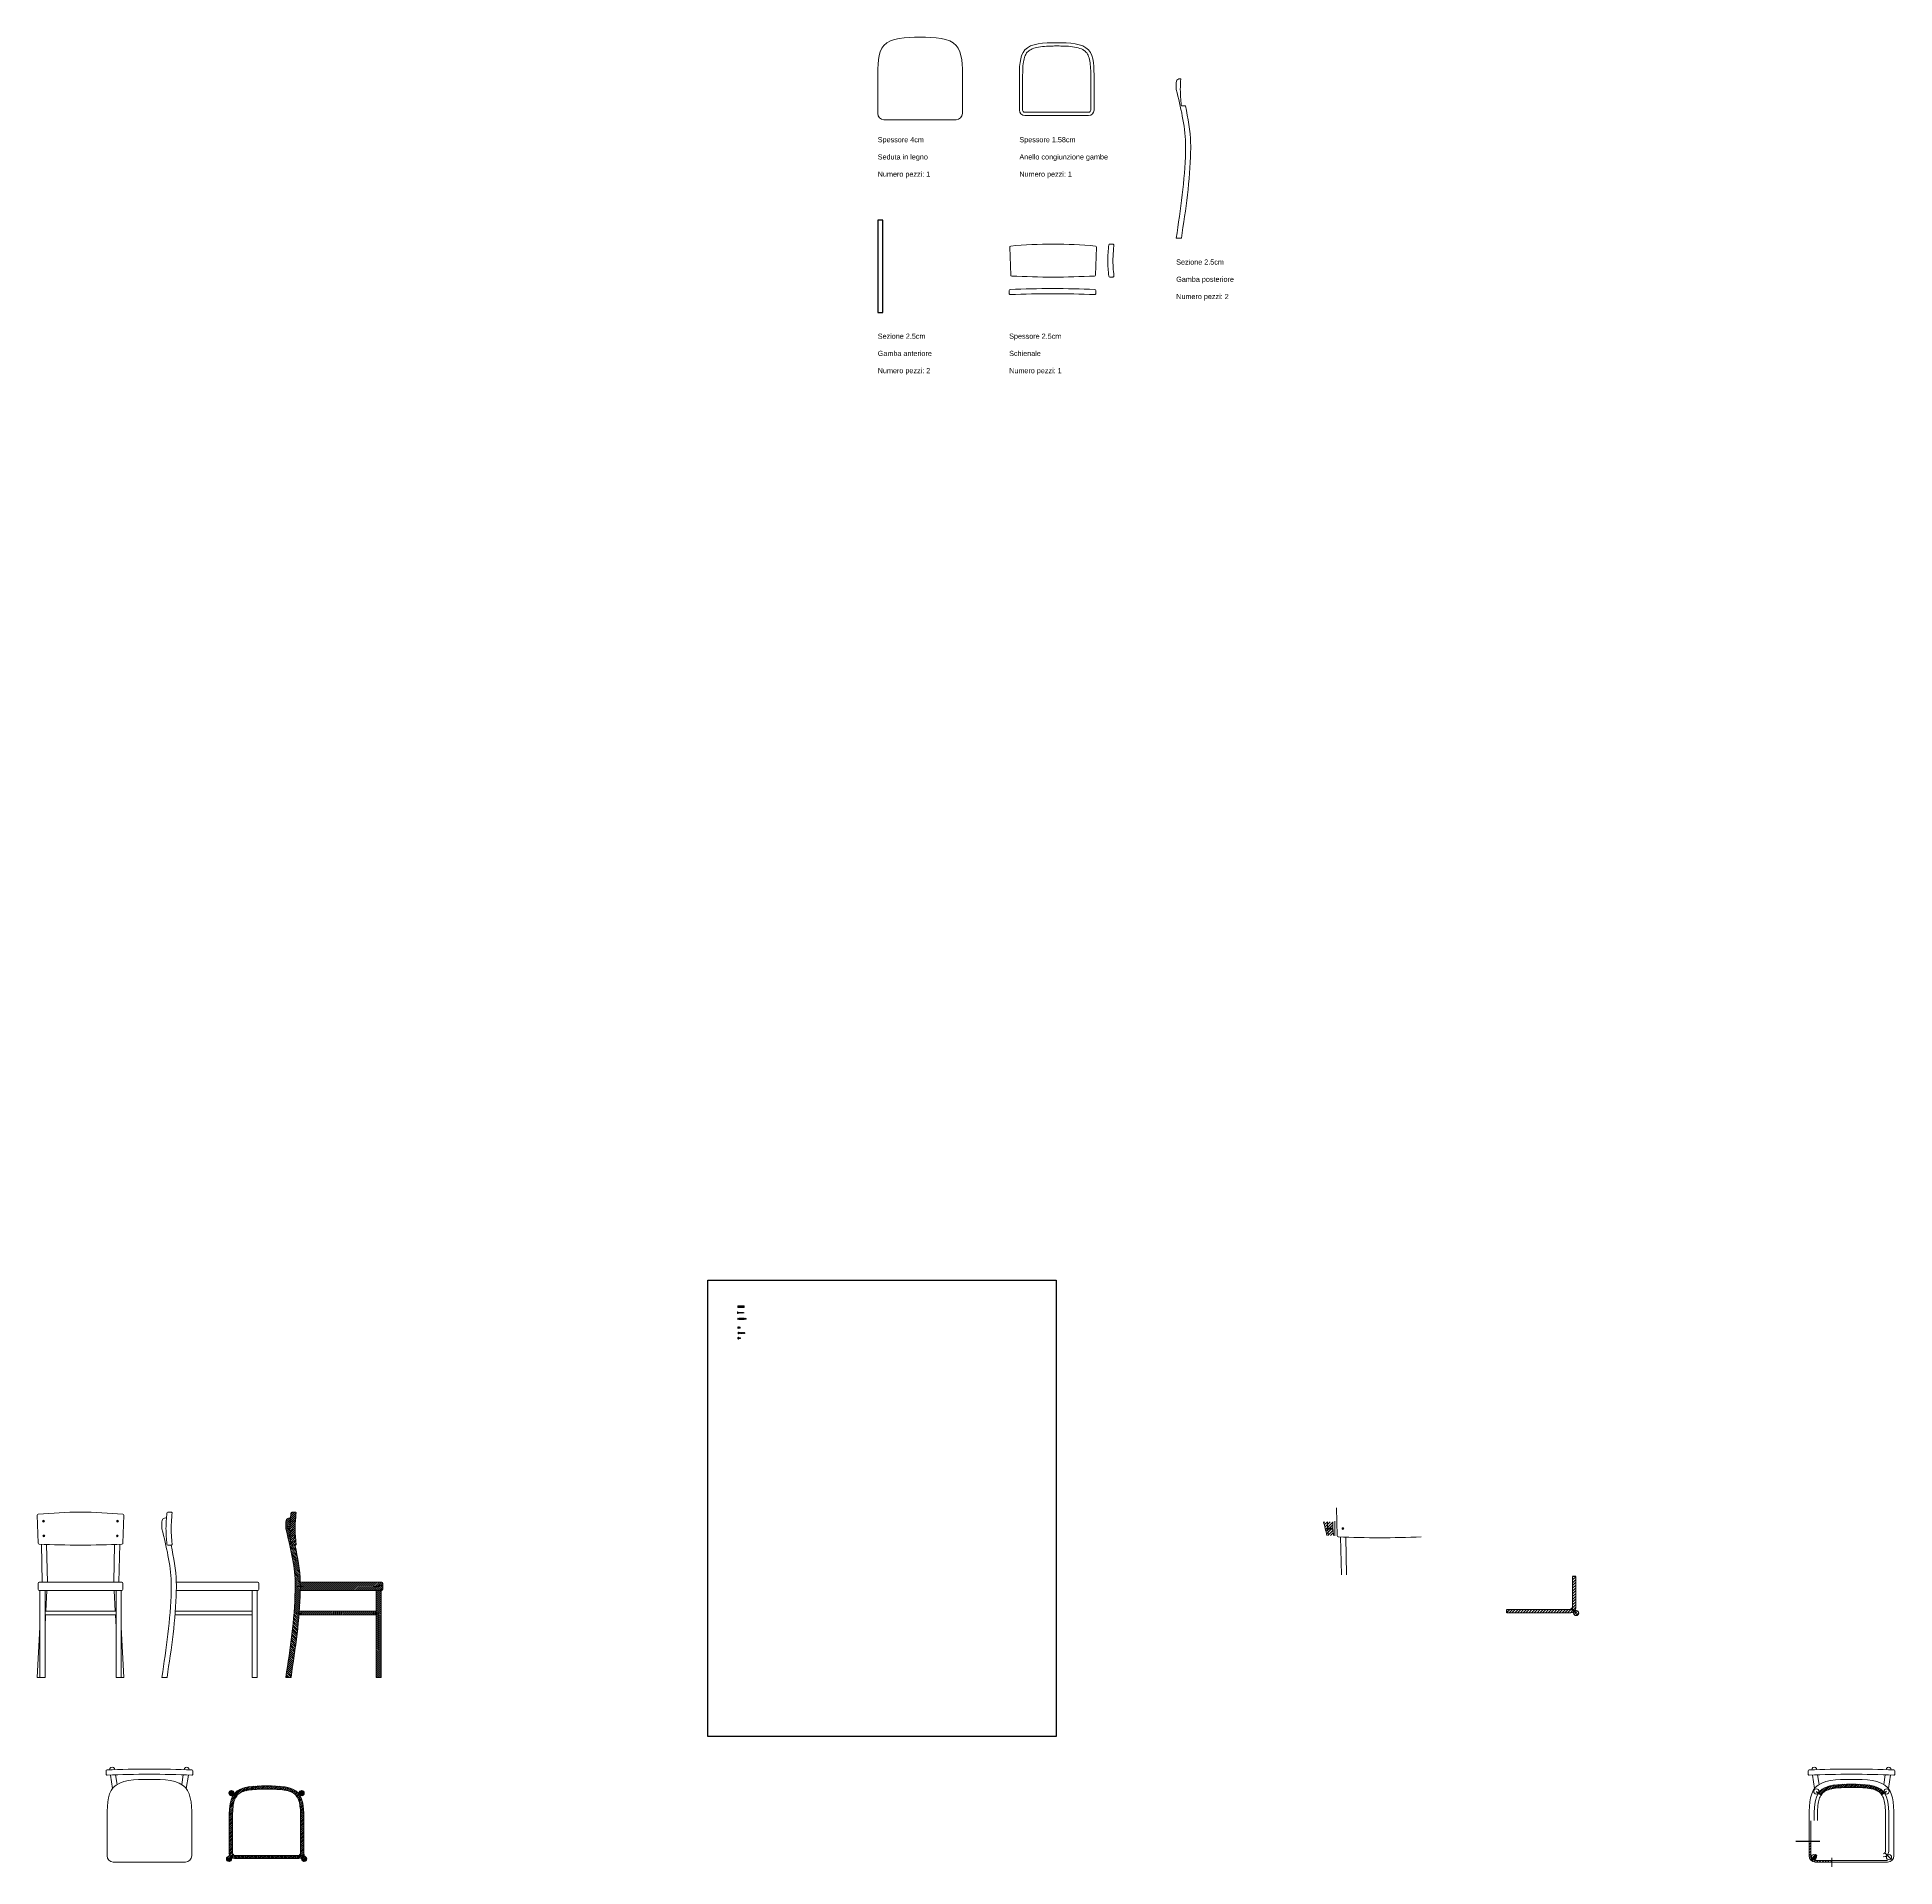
# Model space of a CAD drawing. Header units: millimetres. Extents: x 2639 to 6996, y 1162 to 2339.
# Drawn here: x 2639 to 3538, y 1162 to 2047 of the extents above; entities outside this region: 1.
import ezdxf

# ---------------------------------------------------------------- set-up
doc = ezdxf.new("R2010")
doc.units = ezdxf.units.MM
doc.linetypes.add('AI-Linetype-2', pattern=[1.411111, 0.705556, -0.705556])
doc.layers.get('0').update_dxf_attribs({"lineweight": 18})
for name, color, linetype, lineweight in [('A-FURN', 8, 'Continuous', 13), ('QUOTE', 6, 'Continuous', 9), ('Viti', 3, 'Continuous', 9)]:
    doc.layers.add(name, color=color, linetype=linetype, lineweight=lineweight)
doc.layers.add('G-ANNO-NPLT', color=210, linetype='Continuous', plot=False)
doc.layers.add('lc', color=1, linetype='Continuous')
doc.layers.add('Livello 1', color=7, linetype='Continuous')
doc.styles.get("Standard").update_dxf_attribs({"font": 'arial.ttf'})

# ---------------------------------------------------------------- blocks, each defined once
blk = doc.blocks.new('*U8')
blk.add_lwpolyline([(0, 0), (0, 0.1), (0.05, 0), (0.12, -0.4), (0.12, -0.5), (0.07, -0.4), (0, 0)])
blk = doc.blocks.new('*U9')
at = {"color": 0, "linetype": 'ByBlock', "lineweight": -2, "transparency": 16777216}
for p in [(42.38, 270.66), (42.6, 270.66), (42.81, 270.66), (43.03, 270.66), (43.24, 270.66)]:
    blk.add_blockref('*U8', p, dxfattribs=at)
blk = doc.blocks.new('118331')
for p, q in [((40.13, 264.93), (40.13, 264.33)), ((40.13, 264.93), (40.33, 264.93)), ((40.13, 264.33), (40.33, 264.33)), ((40.33, 264.93), (40.33, 264.33)), ((40.73, 264.83), (40.33, 264.83)), ((40.73, 264.43), (40.33, 264.43)), ((40.73, 264.98), (40.73, 264.28)), ((40.73, 264.98), (42.98, 264.98)), ((40.73, 264.8), (40.73, 264.45)), ((42.98, 264.28), (40.73, 264.28)), ((40.83, 264.98), (40.83, 264.68)), ((40.83, 264.93), (42.93, 264.93)), ((40.83, 264.68), (42.93, 264.68)), ((40.83, 264.58), (40.83, 264.28)), ((40.83, 264.58), (42.93, 264.58)), ((40.83, 264.33), (42.93, 264.33)), ((42.93, 264.98), (42.93, 264.68)), ((42.93, 264.58), (42.93, 264.28)), ((42.98, 264.98), (42.98, 264.28)), ((42.98, 264.83), (43.07, 264.83)), ((43.14, 264.43), (42.98, 264.43)), ((43.12, 264.83), (43.28, 264.83)), ((43.35, 264.43), (43.19, 264.43)), ((43.33, 264.83), (43.5, 264.83)), ((43.57, 264.43), (43.4, 264.43)), ((43.55, 264.83), (43.72, 264.83)), ((43.79, 264.43), (43.62, 264.43)), ((43.77, 264.83), (43.93, 264.83)), ((44, 264.43), (43.84, 264.43)), ((43.98, 264.83), (44.08, 264.83)), ((44.08, 264.43), (44.05, 264.43)), ((44.13, 264.78), (44.13, 264.48))]:
    blk.add_line(p, q)
for centre, start, end in [((44.08, 264.78), 360, 90), ((44.08, 264.48), 270, 0)]:
    blk.add_arc(centre, 0.05, start, end)
blk.add_blockref('*U9', (0.69, -5.83))
blk = doc.blocks.new('101350')
for p, q in [((40.13, 267.87), (40.13, 267.33)), ((40.15, 267.91), (40.27, 267.99)), ((40.15, 267.28), (40.27, 267.21)), ((40.28, 267.2), (40.28, 268)), ((40.29, 268), (42.96, 268)), ((40.29, 267.2), (42.96, 267.2)), ((40.38, 267.87), (42.88, 267.87)), ((40.38, 267.75), (42.88, 267.75)), ((40.38, 267.6), (42.88, 267.6)), ((40.38, 267.45), (42.88, 267.45)), ((40.38, 267.32), (42.88, 267.32)), ((42.98, 268), (42.98, 267.2)), ((43.11, 267.91), (42.99, 267.99)), ((43.11, 267.28), (42.99, 267.21)), ((43.13, 267.87), (43.13, 267.33))]:
    blk.add_line(p, q)
for centre, start, end in [((40.18, 267.87), 123.69007, 180), ((40.18, 267.33), 180, 236.30993), ((40.29, 267.95), 90, 123.69007), ((40.29, 267.25), 236.30993, 270), ((42.96, 267.95), 56.30993, 90), ((42.96, 267.25), 270, 303.69007), ((43.08, 267.87), 0, 56.30993), ((43.08, 267.33), 303.69007, 0)]:
    blk.add_arc(centre, 0.05, start, end)
blk = doc.blocks.new('*U10')
blk.add_lwpolyline([(0, 0), (0, 0.1), (0.05, 0), (0.12, -0.4), (0.12, -0.5), (0.07, -0.4), (0, 0)])
blk = doc.blocks.new('*U11')
at = {"color": 0, "linetype": 'ByBlock', "lineweight": -2, "transparency": 16777216}
for p in [(42.38, 270.66), (42.61, 270.66), (42.84, 270.66), (43.06, 270.66)]:
    blk.add_blockref('*U10', p, dxfattribs=at)
blk = doc.blocks.new('110853')
for p, q in [((40.13, 252.04), (40.13, 251.34)), ((40.13, 252.04), (40.25, 251.93)), ((40.57, 251.89), (40.39, 251.89)), ((40.79, 251.89), (40.62, 251.89)), ((41.02, 251.89), (40.84, 251.89)), ((41.18, 251.89), (41.07, 251.89)), ((41.23, 251.84), (41.23, 251.54)), ((40.25, 251.44), (40.13, 251.34)), ((40.41, 251.49), (40.38, 251.49)), ((40.64, 251.49), (40.46, 251.49)), ((40.87, 251.49), (40.69, 251.49)), ((41.09, 251.49), (40.92, 251.49)), ((41.18, 251.49), (41.14, 251.49))]:
    blk.add_line(p, q)
for centre, radius, start, end in [((40.38, 252.09), 0.2, 230.24315, 257.66039), ((41.18, 251.84), 0.05, 360, 90), ((40.38, 251.29), 0.2, 90, 129.75685), ((41.18, 251.54), 0.05, 270, 0)]:
    blk.add_arc(centre, radius, start, end)
blk.add_blockref('*U11', (-2.04, -18.77))
blk = doc.blocks.new('105021')
for p, q in [((40.46, 249.33), (40.43, 249.36)), ((40.43, 249.02), (40.47, 248.98)), ((40.48, 249.38), (40.46, 249.33)), ((40.49, 249.03), (40.46, 249.33)), ((40.47, 248.98), (40.49, 249.03)), ((40.53, 249.33), (40.48, 249.38)), ((40.49, 249.03), (40.54, 248.98)), ((40.55, 249.38), (40.53, 249.33)), ((40.56, 249.03), (40.53, 249.33)), ((40.54, 248.98), (40.56, 249.03)), ((40.6, 249.33), (40.55, 249.38)), ((40.56, 249.03), (40.61, 248.98)), ((40.62, 249.38), (40.6, 249.33)), ((40.63, 249.03), (40.6, 249.33)), ((40.61, 248.98), (40.63, 249.03)), ((40.67, 249.33), (40.62, 249.38)), ((40.63, 249.03), (40.68, 248.98)), ((40.69, 249.38), (40.67, 249.33)), ((40.7, 249.03), (40.67, 249.33)), ((40.68, 248.98), (40.7, 249.03)), ((40.74, 249.33), (40.69, 249.38)), ((40.7, 249.03), (40.75, 248.98)), ((40.76, 249.38), (40.74, 249.33)), ((40.77, 249.03), (40.74, 249.33)), ((40.75, 248.98), (40.77, 249.03)), ((40.81, 249.33), (40.76, 249.38)), ((40.77, 249.03), (40.82, 248.98)), ((40.83, 249.38), (40.81, 249.33)), ((40.84, 249.03), (40.81, 249.33)), ((40.82, 248.98), (40.84, 249.03)), ((40.88, 249.33), (40.83, 249.38)), ((40.84, 249.03), (40.89, 248.98)), ((40.9, 249.38), (40.88, 249.33)), ((40.91, 249.03), (40.88, 249.33)), ((40.89, 248.98), (40.91, 249.03)), ((40.95, 249.33), (40.9, 249.38)), ((40.91, 249.03), (40.96, 248.98)), ((40.97, 249.38), (40.95, 249.33)), ((40.98, 249.03), (40.95, 249.33)), ((40.96, 248.98), (40.98, 249.03)), ((41.02, 249.33), (40.97, 249.38)), ((40.98, 249.03), (41.03, 248.98)), ((41.04, 249.38), (41.02, 249.33)), ((41.05, 249.03), (41.02, 249.33)), ((41.03, 248.98), (41.05, 249.03)), ((41.09, 249.33), (41.04, 249.38)), ((41.05, 249.03), (41.1, 248.98)), ((41.11, 249.38), (41.09, 249.33)), ((41.12, 249.03), (41.09, 249.33)), ((41.1, 248.98), (41.12, 249.03)), ((41.16, 249.33), (41.11, 249.38)), ((41.12, 249.03), (41.17, 248.98)), ((41.18, 249.38), (41.16, 249.33)), ((41.19, 249.03), (41.16, 249.33)), ((41.17, 248.98), (41.19, 249.03)), ((41.23, 249.33), (41.18, 249.38)), ((41.19, 249.03), (41.24, 248.98)), ((41.25, 249.38), (41.23, 249.33)), ((41.26, 249.03), (41.23, 249.33)), ((41.24, 248.98), (41.26, 249.03)), ((41.3, 249.33), (41.25, 249.38)), ((41.26, 249.03), (41.31, 248.98)), ((41.32, 249.38), (41.3, 249.33)), ((41.33, 249.03), (41.3, 249.33)), ((41.31, 248.98), (41.33, 249.03)), ((41.37, 249.33), (41.32, 249.38)), ((41.33, 249.03), (41.38, 248.98)), ((41.4, 249.03), (41.37, 249.33)), ((41.37, 249.33), (41.4, 249.33)), ((41.38, 248.98), (41.4, 249.03)), ((41.4, 249.03), (41.4, 249.03)), ((41.43, 249.3), (41.43, 249.05))]:
    blk.add_line(p, q)
blk.add_lwpolyline([(40.33, 248.75), (40.33, 249.61, -0.414214), (40.35, 249.63), (40.41, 249.63, -0.414214), (40.43, 249.61), (40.43, 248.75, -0.414214), (40.41, 248.73), (40.35, 248.73, -0.414214)], format="xyb", close=True)
for centre, radius, start, end in [((40.54, 249.18), 0.406, 120.51024, 239.48976), ((41.4, 249.3), 0.025, 0, 90), ((41.4, 249.05), 0.025, 270, 0)]:
    blk.add_arc(centre, radius, start, end)
blk = doc.blocks.new('yf')
at = {"layer": 'Viti'}
for p, q in [((578.88, 200.14), (578.85, 200.17)), ((578.85, 199.83), (578.89, 199.79)), ((578.9, 200.19), (578.88, 200.14)), ((578.91, 199.84), (578.88, 200.14)), ((578.89, 199.79), (578.91, 199.84)), ((578.95, 200.14), (578.9, 200.19)), ((578.91, 199.84), (578.96, 199.79)), ((578.97, 200.19), (578.95, 200.14)), ((578.98, 199.84), (578.95, 200.14)), ((578.96, 199.79), (578.98, 199.84)), ((579.02, 200.14), (578.97, 200.19)), ((578.98, 199.84), (579.03, 199.79)), ((579.04, 200.19), (579.02, 200.14)), ((579.05, 199.84), (579.02, 200.14)), ((579.03, 199.79), (579.05, 199.84)), ((579.09, 200.14), (579.04, 200.19)), ((579.05, 199.84), (579.1, 199.79)), ((579.11, 200.19), (579.09, 200.14)), ((579.12, 199.84), (579.09, 200.14)), ((579.1, 199.79), (579.12, 199.84)), ((579.16, 200.14), (579.11, 200.19)), ((579.12, 199.84), (579.17, 199.79)), ((579.18, 200.19), (579.16, 200.14)), ((579.19, 199.84), (579.16, 200.14)), ((579.17, 199.79), (579.19, 199.84)), ((579.23, 200.14), (579.18, 200.19)), ((579.19, 199.84), (579.24, 199.79)), ((579.25, 200.19), (579.23, 200.14)), ((579.26, 199.84), (579.23, 200.14)), ((579.24, 199.79), (579.26, 199.84)), ((579.3, 200.14), (579.25, 200.19)), ((579.26, 199.84), (579.31, 199.79)), ((579.32, 200.19), (579.3, 200.14)), ((579.33, 199.84), (579.3, 200.14)), ((579.31, 199.79), (579.33, 199.84)), ((579.37, 200.14), (579.32, 200.19)), ((579.33, 199.84), (579.38, 199.79)), ((579.39, 200.19), (579.37, 200.14)), ((579.4, 199.84), (579.37, 200.14)), ((579.38, 199.79), (579.4, 199.84)), ((579.44, 200.14), (579.39, 200.19)), ((579.4, 199.84), (579.45, 199.79)), ((579.46, 200.19), (579.44, 200.14)), ((579.47, 199.84), (579.44, 200.14)), ((579.45, 199.79), (579.47, 199.84)), ((579.51, 200.14), (579.46, 200.19)), ((579.47, 199.84), (579.52, 199.79)), ((579.53, 200.19), (579.51, 200.14)), ((579.54, 199.84), (579.51, 200.14)), ((579.52, 199.79), (579.54, 199.84)), ((579.58, 200.14), (579.53, 200.19)), ((579.54, 199.84), (579.59, 199.79)), ((579.6, 200.19), (579.58, 200.14)), ((579.61, 199.84), (579.58, 200.14)), ((579.59, 199.79), (579.61, 199.84)), ((579.65, 200.14), (579.6, 200.19)), ((579.61, 199.84), (579.66, 199.79)), ((579.67, 200.19), (579.65, 200.14)), ((579.68, 199.84), (579.65, 200.14)), ((579.66, 199.79), (579.68, 199.84)), ((579.72, 200.14), (579.67, 200.19)), ((579.68, 199.84), (579.73, 199.79)), ((579.74, 200.19), (579.72, 200.14)), ((579.75, 199.84), (579.72, 200.14)), ((579.73, 199.79), (579.75, 199.84)), ((579.79, 200.14), (579.74, 200.19)), ((579.75, 199.84), (579.8, 199.79)), ((579.81, 200.19), (579.79, 200.14)), ((579.82, 199.84), (579.79, 200.14)), ((579.8, 199.79), (579.82, 199.84)), ((579.86, 200.14), (579.81, 200.19)), ((579.82, 199.84), (579.87, 199.79)), ((579.88, 200.19), (579.86, 200.14)), ((579.89, 199.84), (579.86, 200.14)), ((579.87, 199.79), (579.89, 199.84)), ((579.93, 200.14), (579.88, 200.19)), ((579.89, 199.84), (579.94, 199.79)), ((579.95, 200.19), (579.93, 200.14)), ((579.96, 199.84), (579.93, 200.14)), ((579.94, 199.79), (579.96, 199.84)), ((580, 200.14), (579.95, 200.19)), ((579.96, 199.84), (580.01, 199.79)), ((580.02, 200.19), (580, 200.14)), ((580.03, 199.84), (580, 200.14)), ((580.01, 199.79), (580.03, 199.84)), ((580.07, 200.14), (580.02, 200.19)), ((580.03, 199.84), (580.08, 199.79)), ((580.09, 200.19), (580.07, 200.14)), ((580.1, 199.84), (580.07, 200.14)), ((580.08, 199.79), (580.1, 199.84)), ((580.14, 200.14), (580.09, 200.19)), ((580.1, 199.84), (580.15, 199.79)), ((580.16, 200.19), (580.14, 200.14)), ((580.17, 199.84), (580.14, 200.14)), ((580.15, 199.79), (580.17, 199.84)), ((580.21, 200.14), (580.16, 200.19)), ((580.17, 199.84), (580.22, 199.79)), ((580.23, 200.19), (580.21, 200.14)), ((580.24, 199.84), (580.21, 200.14)), ((580.22, 199.79), (580.24, 199.84)), ((580.28, 200.14), (580.23, 200.19)), ((580.24, 199.84), (580.29, 199.79)), ((580.3, 200.19), (580.28, 200.14)), ((580.31, 199.84), (580.28, 200.14)), ((580.29, 199.79), (580.31, 199.84)), ((580.35, 200.14), (580.3, 200.19)), ((580.31, 199.84), (580.36, 199.79)), ((580.37, 200.19), (580.35, 200.14)), ((580.38, 199.84), (580.35, 200.14)), ((580.36, 199.79), (580.38, 199.84)), ((580.42, 200.14), (580.37, 200.19)), ((580.38, 199.84), (580.43, 199.79)), ((580.44, 200.19), (580.42, 200.14)), ((580.45, 199.84), (580.42, 200.14)), ((580.43, 199.79), (580.45, 199.84)), ((580.49, 200.14), (580.44, 200.19)), ((580.45, 199.84), (580.5, 199.79)), ((580.51, 200.19), (580.49, 200.14)), ((580.52, 199.84), (580.49, 200.14)), ((580.5, 199.79), (580.52, 199.84)), ((580.56, 200.14), (580.51, 200.19)), ((580.52, 199.84), (580.57, 199.79)), ((580.58, 200.19), (580.56, 200.14)), ((580.59, 199.84), (580.56, 200.14)), ((580.57, 199.79), (580.59, 199.84)), ((580.63, 200.14), (580.58, 200.19)), ((580.59, 199.84), (580.64, 199.79)), ((580.65, 200.19), (580.63, 200.14)), ((580.66, 199.84), (580.63, 200.14)), ((580.64, 199.79), (580.66, 199.84)), ((580.7, 200.14), (580.65, 200.19)), ((580.66, 199.84), (580.71, 199.79)), ((580.72, 200.19), (580.7, 200.14)), ((580.73, 199.84), (580.7, 200.14)), ((580.71, 199.79), (580.73, 199.84)), ((580.77, 200.14), (580.72, 200.19)), ((580.73, 199.84), (580.78, 199.79)), ((580.79, 200.19), (580.77, 200.14)), ((580.8, 199.84), (580.77, 200.14)), ((580.78, 199.79), (580.8, 199.84)), ((580.84, 200.14), (580.79, 200.19)), ((580.8, 199.84), (580.85, 199.79)), ((580.86, 200.19), (580.84, 200.14)), ((580.87, 199.84), (580.84, 200.14)), ((580.85, 199.79), (580.87, 199.84)), ((580.91, 200.14), (580.86, 200.19)), ((580.87, 199.84), (580.92, 199.79)), ((580.93, 200.19), (580.91, 200.14)), ((580.94, 199.84), (580.91, 200.14)), ((580.92, 199.79), (580.94, 199.84)), ((580.98, 200.14), (580.93, 200.19)), ((580.94, 199.84), (580.99, 199.79)), ((581, 200.19), (580.98, 200.14)), ((581.01, 199.84), (580.98, 200.14)), ((580.99, 199.79), (581.01, 199.84)), ((581.05, 200.14), (581, 200.19)), ((581.01, 199.84), (581.06, 199.79)), ((581.07, 200.19), (581.05, 200.14)), ((581.08, 199.84), (581.05, 200.14)), ((581.06, 199.79), (581.08, 199.84)), ((581.12, 200.14), (581.07, 200.19)), ((581.08, 199.84), (581.13, 199.79)), ((581.14, 200.19), (581.12, 200.14)), ((581.15, 199.84), (581.12, 200.14)), ((581.13, 199.79), (581.15, 199.84)), ((581.19, 200.14), (581.14, 200.19)), ((581.15, 199.84), (581.2, 199.79)), ((581.21, 200.19), (581.19, 200.14)), ((581.22, 199.84), (581.19, 200.14)), ((581.2, 199.79), (581.22, 199.84)), ((581.26, 200.14), (581.21, 200.19)), ((581.22, 199.84), (581.27, 199.79)), ((581.28, 200.19), (581.26, 200.14)), ((581.29, 199.84), (581.26, 200.14)), ((581.27, 199.79), (581.29, 199.84)), ((581.33, 200.14), (581.28, 200.19)), ((581.29, 199.84), (581.34, 199.79)), ((581.35, 200.19), (581.33, 200.14)), ((581.36, 199.84), (581.33, 200.14)), ((581.34, 199.79), (581.36, 199.84)), ((581.4, 200.14), (581.35, 200.19)), ((581.36, 199.84), (581.41, 199.79)), ((581.42, 200.19), (581.4, 200.14)), ((581.43, 199.84), (581.4, 200.14)), ((581.41, 199.79), (581.43, 199.84)), ((581.47, 200.14), (581.42, 200.19)), ((581.43, 199.84), (581.48, 199.79)), ((581.49, 200.19), (581.47, 200.14)), ((581.5, 199.84), (581.47, 200.14)), ((581.48, 199.79), (581.5, 199.84)), ((581.54, 200.14), (581.49, 200.19)), ((581.5, 199.84), (581.55, 199.79)), ((581.56, 200.19), (581.54, 200.14)), ((581.57, 199.84), (581.54, 200.14)), ((581.55, 199.79), (581.57, 199.84)), ((581.61, 200.14), (581.56, 200.19)), ((581.57, 199.84), (581.62, 199.79)), ((581.63, 200.19), (581.61, 200.14)), ((581.64, 199.84), (581.61, 200.14)), ((581.62, 199.79), (581.64, 199.84)), ((581.68, 200.14), (581.63, 200.19)), ((581.64, 199.84), (581.69, 199.79)), ((581.7, 200.19), (581.68, 200.14)), ((581.71, 199.84), (581.68, 200.14)), ((581.69, 199.79), (581.71, 199.84)), ((581.75, 200.14), (581.7, 200.19)), ((581.71, 199.84), (581.76, 199.79)), ((581.77, 200.19), (581.75, 200.14)), ((581.78, 199.84), (581.75, 200.14)), ((581.76, 199.79), (581.78, 199.84)), ((581.82, 200.14), (581.77, 200.19)), ((581.78, 199.84), (581.83, 199.79)), ((581.85, 199.84), (581.82, 200.14)), ((581.82, 200.14), (581.85, 200.14)), ((581.83, 199.79), (581.85, 199.84)), ((581.85, 199.84), (581.85, 199.84)), ((581.88, 200.11), (581.88, 199.86))]:
    blk.add_line(p, q, dxfattribs=at)
blk.add_lwpolyline([(578.75, 199.56), (578.75, 200.42, -0.414214), (578.77, 200.44), (578.83, 200.44, -0.414214), (578.85, 200.42), (578.85, 199.56, -0.414214), (578.83, 199.54), (578.77, 199.54, -0.414214)], format="xyb", close=True, dxfattribs=at)
for centre, start, end in [((581.85, 200.11), 0, 90), ((581.85, 199.86), 270, 0)]:
    blk.add_arc(centre, 0.025, start, end, dxfattribs=at)
blk = doc.blocks.new('*U15')
blk.add_lwpolyline([(0.2, -0.3), (0.21, -0.25), (0.23, -0.3), (0.27, -0.5), (0.26, -0.55), (0.24, -0.5), (0.2, -0.3)])
blk = doc.blocks.new('*U16')
at = {"layer": 'Viti', "color": 0, "linetype": 'ByBlock', "lineweight": -2, "transparency": 16777216}
for p in [(40.13, 265.04), (40.27, 265.04), (40.4, 265.04), (40.54, 265.04), (40.68, 265.04), (40.82, 265.04), (40.96, 265.04), (41.09, 265.04), (41.23, 265.04), (41.37, 265.04), (41.51, 265.04), (41.64, 265.04), (41.78, 265.04), (41.92, 265.04), (42.06, 265.04), (42.19, 265.04), (42.33, 265.04), (42.47, 265.04)]:
    blk.add_blockref('*U15', p, dxfattribs=at)
blk = doc.blocks.new('sadgvd')
at = {"layer": 'Viti'}
for p, q in [((578.55, 210.19), (578.63, 209.95)), ((578.63, 209.63), (578.55, 209.39)), ((578.72, 209.89), (578.75, 209.89)), ((578.72, 209.69), (578.78, 209.69)), ((578.78, 209.89), (578.88, 209.89)), ((578.82, 209.69), (578.92, 209.69)), ((578.92, 209.89), (579.02, 209.89)), ((578.95, 209.69), (579.06, 209.69)), ((579.06, 209.89), (579.16, 209.89)), ((579.09, 209.69), (579.19, 209.69)), ((579.19, 209.89), (579.3, 209.89)), ((579.23, 209.69), (579.33, 209.69)), ((579.33, 209.89), (579.43, 209.89)), ((579.37, 209.69), (579.47, 209.69)), ((579.47, 209.89), (579.57, 209.89)), ((579.5, 209.69), (579.61, 209.69)), ((579.61, 209.89), (579.71, 209.89)), ((579.64, 209.69), (579.74, 209.69)), ((579.74, 209.89), (579.85, 209.89)), ((579.78, 209.69), (579.88, 209.69)), ((579.88, 209.89), (579.98, 209.89)), ((579.92, 209.69), (580.02, 209.69)), ((580.02, 209.89), (580.12, 209.89)), ((580.05, 209.69), (580.16, 209.69)), ((580.16, 209.89), (580.26, 209.89)), ((580.19, 209.69), (580.3, 209.69)), ((580.29, 209.89), (580.4, 209.89)), ((580.33, 209.69), (580.43, 209.69)), ((580.43, 209.89), (580.53, 209.89)), ((580.47, 209.69), (580.57, 209.69)), ((580.57, 209.89), (580.67, 209.89)), ((580.61, 209.69), (580.71, 209.69)), ((580.71, 209.89), (580.81, 209.89)), ((580.74, 209.69), (580.85, 209.69)), ((580.84, 209.89), (580.95, 209.89)), ((580.88, 209.69), (580.98, 209.69)), ((580.98, 209.89), (581.04, 209.89)), ((581.02, 209.69), (581.07, 209.69)), ((581.04, 209.89), (581.09, 209.89)), ((581.07, 209.69), (581.1, 209.69)), ((581.23, 209.87), (581.18, 209.88)), ((581.25, 209.72), (581.18, 209.7)), ((581.24, 209.9), (581.23, 209.87)), ((581.23, 209.87), (581.25, 209.72)), ((581.26, 209.86), (581.24, 209.9)), ((581.25, 209.72), (581.28, 209.68)), ((581.55, 209.79), (581.26, 209.86)), ((581.29, 209.73), (581.26, 209.86)), ((581.28, 209.68), (581.29, 209.73)), ((581.55, 209.79), (581.29, 209.73))]:
    blk.add_line(p, q, dxfattribs=at)
for points in [[(578.35, 210.17), (578.35, 209.42)], [(578.55, 210.19), (578.37, 210.19)], [(578.37, 209.39), (578.55, 209.39)]]:
    blk.add_lwpolyline(points, dxfattribs=at)
for centre, radius, start, end in [((578.37, 210.17), 0.025, 90, 180), ((578.37, 209.42), 0.025, 180, 270), ((578.72, 209.99), 0.1, 203.01197, 270), ((578.72, 209.59), 0.1, 90, 156.98803), ((581.1, 209.99), 0.3, 270, 273.39699), ((581.09, 209.54), 0.348, 75.22809, 85.5061), ((581.09, 210.04), 0.348, 274.4939, 284.77191)]:
    blk.add_arc(centre, radius, start, end, dxfattribs=at)
blk.add_blockref('*U16', (538.42, -54.85), dxfattribs=at)

msp = doc.modelspace()

# ---------------------------------------------------------------- hatches: boundary and pattern name
at = {"layer": 'A-FURN', "lineweight": -3}
h = msp.add_hatch(dxfattribs=at)
h.set_pattern_fill('ANSI31', color=256, scale=5.5)
h.set_pattern_definition([(45, (2001.50895, 1220.1664), (-0.4861359, 0.4861359), [])])
edge = h.paths.add_edge_path()
edge.add_spline(control_points=[(2763.56, 1321.91), (2763.56, 1321.98), (2763.55, 1322.04), (2763.51, 1322.77), (2763.47, 1323.43), (2763.43, 1324.73), (2763.43, 1325.37), (2763.44, 1326.76), (2763.47, 1327.5), (2763.53, 1328.51), (2763.55, 1328.77), (2763.56, 1329.03)], knot_values=[4.282248, 4.282248, 4.282248, 4.282248, 4.488229, 4.488229, 6.54284, 6.54284, 8.597452, 8.597452, 10.944264, 10.944264, 11.749126, 11.749126, 11.749126, 11.749126], degree=3, periodic=0)
edge.add_line((2763.56, 1329.03), (2761.06, 1329.03))
edge.add_spline(control_points=[(2761.06, 1329.03), (2760.98, 1327.84), (2760.88, 1325.47), (2760.98, 1323.1), (2761.06, 1321.91)], knot_values=[4.449682, 4.449682, 4.449682, 4.449682, 8.01561, 11.581688, 11.581688, 11.581688, 11.581688], degree=3, periodic=0)
edge.add_line((2761.06, 1321.91), (2763.56, 1321.91))
edge = h.paths.add_edge_path()
edge.add_spline(control_points=[(2763.56, 1329.03), (2763.62, 1329.86), (2763.69, 1330.7), (2763.81, 1332.01), (2763.85, 1332.46), (2763.89, 1332.92)], knot_values=[0.314214, 0.314214, 0.314214, 0.314214, 2.900756, 2.900756, 4.282246, 4.282246, 4.282246, 4.282246], degree=3, periodic=0)
edge.add_arc((2763.39, 1332.97), 0.5, 354.8174, 450)
edge.add_line((2763.39, 1333.47), (2761.89, 1333.47))
edge.add_arc((2761.89, 1332.97), 0.5, 90, 174.83439)
edge.add_spline(control_points=[(2761.39, 1333.02), (2761.31, 1332.21), (2761.24, 1331.4), (2761.17, 1330.59)], knot_values=[0.454363, 0.454363, 0.454363, 0.454363, 2.884469, 2.884469, 2.884469, 2.884469], degree=3, periodic=0)
edge.add_spline(control_points=[(2761.17, 1330.59), (2761.13, 1330.07), (2761.09, 1329.55), (2761.06, 1329.03)], knot_values=[2.884469, 2.884469, 2.884469, 2.884469, 4.44968, 4.44968, 4.44968, 4.44968], degree=3, periodic=0)
edge.add_spline(control_points=[(2761.06, 1329.03), (2761.06, 1329.03), (2761.06, 1329.03), (2761.06, 1329.03)], knot_values=[4.44968, 4.44968, 4.44968, 4.44968, 4.449682, 4.449682, 4.449682, 4.449682], degree=3, periodic=0)
edge.add_line((2761.06, 1329.03), (2763.56, 1329.03))
edge = h.paths.add_edge_path()
edge.add_spline(control_points=[(2763.89, 1318.02), (2763.89, 1318.04), (2763.89, 1318.06), (2763.76, 1319.38), (2763.65, 1320.65), (2763.56, 1321.91)], knot_values=[11.749127, 11.749127, 11.749127, 11.749127, 11.813763, 11.813763, 15.717005, 15.717005, 15.717005, 15.717005], degree=3, periodic=0)
edge.add_line((2763.56, 1321.91), (2761.06, 1321.91))
edge.add_spline(control_points=[(2761.06, 1321.91), (2761.14, 1320.58), (2761.26, 1319.25), (2761.39, 1317.92)], knot_values=[11.581689, 11.581689, 11.581689, 11.581689, 15.576856, 15.576856, 15.576856, 15.576856], degree=3, periodic=0)
edge.add_arc((2761.89, 1317.97), 0.5, 185.33872, 270)
edge.add_line((2761.89, 1317.47), (2763.39, 1317.47))
edge.add_arc((2763.39, 1317.97), 0.5, 270, 365.34764)
edge = h.paths.add_edge_path()
edge.add_line((2802.63, 1298.03), (2805.13, 1298.03))
edge.add_line((2805.13, 1298.03), (2805.13, 1295.47))
edge.add_line((2805.13, 1295.47), (2805.43, 1295.47))
edge.add_arc((2805.43, 1295.97), 0.5, 270, 360)
edge.add_line((2805.93, 1295.97), (2805.93, 1298.97))
edge.add_arc((2805.43, 1298.97), 0.5, 0, 90)
edge.add_line((2805.43, 1299.47), (2765.93, 1299.47))
edge.add_spline(control_points=[(2765.93, 1299.47), (2765.95, 1298.8), (2765.95, 1298.14), (2765.95, 1297.47)], knot_values=[26.38655, 26.38655, 26.38655, 26.38655, 28.387578, 28.387578, 28.387578, 28.387578], degree=3, periodic=0)
edge.add_spline(control_points=[(2765.95, 1297.47), (2765.95, 1296.8), (2765.94, 1296.14), (2765.93, 1295.47)], knot_values=[28.387591, 28.387591, 28.387591, 28.387591, 30.38655, 30.38655, 30.38655, 30.38655], degree=3, periodic=0)
edge.add_line((2765.93, 1295.47), (2802.63, 1295.47))
edge.add_line((2802.63, 1295.47), (2802.63, 1298.03))
edge = h.paths.add_edge_path()
edge.add_line((2802.63, 1285.47), (2765.45, 1285.47))
edge.add_spline(control_points=[(2765.45, 1285.47), (2765.43, 1285.17), (2765.41, 1284.86), (2765.38, 1284.56)], knot_values=[40.402487, 40.402487, 40.402487, 40.402487, 41.314207, 41.314207, 41.314207, 41.314207], degree=3, periodic=0)
edge.add_spline(control_points=[(2765.38, 1284.56), (2765.36, 1284.26), (2765.34, 1283.97), (2765.31, 1283.67)], knot_values=[41.314207, 41.314207, 41.314207, 41.314207, 42.209189, 42.209189, 42.209189, 42.209189], degree=3, periodic=0)
edge.add_line((2765.31, 1283.67), (2802.63, 1283.67))
edge.add_line((2802.63, 1283.67), (2802.63, 1285.47))
h = msp.add_hatch(dxfattribs=at)
h.set_pattern_fill('ANSI31', color=256, scale=5.5, angle=90)
h.set_pattern_definition([(135, (2001.50895, 1220.1664), (-0.4861359, -0.4861359), [])])
edge = h.paths.add_edge_path()
edge.add_spline(control_points=[(2758.94, 1325.43), (2761.07, 1316.83), (2763.53, 1306.93), (2763.36, 1282.71), (2761.05, 1267.43), (2758.93, 1253.47)], knot_values=[0.045184, 0.045184, 0.045184, 0.045184, 26.38655, 30.38655, 72.626933, 72.626933, 72.626933, 72.626933], degree=3, periodic=0)
edge.add_line((2758.93, 1253.47), (2761.43, 1253.47))
edge.add_spline(control_points=[(2761.43, 1253.47), (2763.55, 1267.43), (2765.86, 1282.71), (2766.01, 1304.22), (2764.71, 1311.51), (2763.36, 1317.47)], knot_values=[8.167549, 8.167549, 8.167549, 8.167549, 50.407932, 54.407932, 72.626933, 72.626933, 72.626933, 72.626933], degree=3, periodic=0)
edge.add_line((2763.36, 1317.47), (2761.89, 1317.47))
edge.add_arc((2761.89, 1317.97), 0.5, 185.33872, 270, ccw=False)
edge.add_spline(control_points=[(2761.39, 1317.92), (2761.15, 1320.44), (2760.78, 1324.66), (2761.03, 1328.88), (2761.17, 1330.59)], knot_values=[2.884469, 2.884469, 2.884469, 2.884469, 10.445715, 15.576856, 15.576856, 15.576856, 15.576856], degree=3, periodic=0)
edge.add_spline(control_points=[(2761.17, 1330.59), (2760.82, 1330.61), (2758.62, 1330.71), (2758.78, 1327.89), (2758.93, 1325.51)], knot_values=[0, 0, 0, 0, 1.002972, 6.213424, 6.213424, 6.213424, 6.213424], degree=3, periodic=0)
edge.add_arc((2759.43, 1325.55), 0.5, 183.51432, 193.93018)
at = {"layer": 'A-FURN'}
h = msp.add_hatch(dxfattribs=at)
h.set_pattern_fill('ANSI31', color=256, scale=0.3)
edge = h.paths.add_edge_path()
edge.add_spline(control_points=[(3263.15, 1328.75), (3263.15, 1327.72), (3263.19, 1326.7), (3263.26, 1325.71)], knot_values=[8.293393, 8.293393, 8.293393, 8.293393, 11.381298, 11.381298, 11.381298, 11.381298], degree=3, periodic=0)
edge.add_line((3263.26, 1325.71), (3265.63, 1325.71))
edge.add_line((3265.63, 1325.71), (3265.63, 1325.97))
edge.add_line((3265.63, 1325.97), (3265.75, 1325.97))
edge.add_spline(control_points=[(3265.75, 1325.97), (3265.71, 1326.5), (3265.69, 1327.07), (3265.66, 1328.01), (3265.65, 1328.38), (3265.65, 1328.75)], knot_values=[8.309343, 8.309343, 8.309343, 8.309343, 10.093385, 10.093385, 11.272577, 11.272577, 11.272577, 11.272577], degree=3, periodic=0)
edge.add_line((3265.65, 1328.75), (3263.15, 1328.75))
edge = h.paths.add_edge_path()
edge.add_spline(control_points=[(3263.29, 1325.23), (3263.35, 1324.24), (3263.44, 1323.21), (3263.54, 1322.19)], knot_values=[11.782078, 11.782078, 11.782078, 11.782078, 14.869983, 14.869983, 14.869983, 14.869983], degree=3, periodic=0)
edge.add_line((3263.54, 1322.19), (3266.05, 1322.19))
edge.add_spline(control_points=[(3266.05, 1322.19), (3265.96, 1323.14), (3265.88, 1324.08), (3265.81, 1325.01)], knot_values=[12.223962, 12.223962, 12.223962, 12.223962, 15.100668, 15.100668, 15.100668, 15.100668], degree=3, periodic=0)
edge.add_line((3265.79, 1324.97), (3265.63, 1324.97))
edge.add_line((3265.63, 1324.97), (3265.63, 1325.23))
edge.add_line((3265.63, 1325.23), (3263.29, 1325.23))
edge = h.paths.add_edge_path()
edge.add_line((3263.29, 1325.23), (3262.6, 1325.23))
edge.add_line((3262.6, 1325.23), (3262.6, 1325.71))
edge.add_line((3262.6, 1325.71), (3263.26, 1325.71))
edge.add_spline(control_points=[(3263.26, 1325.71), (3263.19, 1326.7), (3263.15, 1327.72), (3263.15, 1328.75)], knot_values=[8.293393, 8.293393, 8.293393, 8.293393, 11.381298, 11.381298, 11.381298, 11.381298], degree=3, periodic=0)
edge.add_line((3263.15, 1328.75), (3261.21, 1328.75))
edge.add_spline(control_points=[(3261.21, 1328.75), (3261.76, 1326.56), (3262.3, 1324.38), (3262.81, 1322.19)], knot_values=[0.283228, 0.283228, 0.283228, 0.283228, 6.98549, 6.98549, 6.98549, 6.98549], degree=3, periodic=0)
edge.add_line((3262.81, 1322.19), (3263.54, 1322.19))
edge.add_spline(control_points=[(3263.54, 1322.19), (3263.44, 1323.21), (3263.35, 1324.24), (3263.29, 1325.23)], knot_values=[11.782078, 11.782078, 11.782078, 11.782078, 14.869983, 14.869983, 14.869983, 14.869983], degree=3, periodic=0)
at = {"layer": 'A-FURN', "lineweight": -3}
h = msp.add_hatch(dxfattribs=at)
h.set_pattern_fill('ANSI31', color=256, scale=5.5, angle=90)
h.set_pattern_definition([(135, (2001.50895, 1220.1664), (-0.4861359, -0.4861359), [])])
h.paths.add_polyline_path([(2805.13, 1295.47), (2802.63, 1295.47), (2802.63, 1253.47), (2805.13, 1253.47)])
h.paths.add_polyline_path([(2805.13, 1298.03), (2802.63, 1298.03), (2802.63, 1295.47), (2805.13, 1295.47)])
at = {"layer": 'A-FURN'}
h = msp.add_hatch(dxfattribs=at)
h.set_pattern_fill('ANSI31', color=256, scale=0.3)
edge = h.paths.add_edge_path()
edge.add_arc((3380.73, 1287.38), 2.64, 270.00509, 310.74616)
edge.add_line((3382.45, 1285.38), (3381.34, 1286.51))
edge.add_arc((3380.71, 1287.48), 1.16, 270.8059, 302.56375, ccw=False)
edge.add_line((3380.73, 1286.32), (3349.89, 1286.32))
edge.add_line((3349.89, 1286.32), (3349.89, 1284.74))
edge.add_line((3349.89, 1284.74), (3380.73, 1284.74))
edge = h.paths.add_edge_path()
edge.add_line((3383.71, 1284.41), (3383.17, 1284.72))
edge.add_line((3383.17, 1284.72), (3383.03, 1284.8))
edge.add_line((3383.03, 1284.8), (3382.47, 1285.36))
edge.add_arc((3383.48, 1284.63), 1.25, 144.01788, 485.60408)
edge.add_line((3382.75, 1285.64), (3383.35, 1285.05))
edge.add_line((3383.35, 1285.05), (3383.42, 1284.92))
edge.add_line((3383.42, 1284.92), (3383.71, 1284.41))
edge = h.paths.add_edge_path()
edge.add_arc((3380.61, 1287.4), 1.18, 328.86986, 359.03618, ccw=False)
edge.add_line((3381.62, 1286.79), (3382.74, 1285.66))
edge.add_arc((3380.73, 1287.38), 2.64, 319.43617, 359.99407)
edge.add_line((3383.37, 1287.38), (3383.37, 1302.36))
edge.add_line((3383.37, 1302.36), (3381.79, 1302.36))
edge.add_line((3381.79, 1302.36), (3381.79, 1287.38))
h = msp.add_hatch(dxfattribs=at)
h.set_pattern_fill('ANSI31', color=256, scale=0.2)
edge = h.paths.add_edge_path()
edge.add_arc((2766.61, 1197.41), 1.25, 0, 180, ccw=False)
edge.add_arc((2766.61, 1197.41), 1.25, -145.72111, 0, ccw=False)
edge.add_line((2765.57, 1196.71), (2764.26, 1195.81))
edge.add_spline(control_points=[(2764.26, 1195.81), (2764.23, 1195.87), (2764.19, 1195.93), (2763.91, 1196.3), (2763.65, 1196.58), (2763.03, 1197.11), (2762.67, 1197.36), (2761.44, 1198.04), (2760.4, 1198.41), (2758.03, 1198.94), (2756.69, 1199.1), (2754.33, 1199.27), (2753.34, 1199.31), (2751.32, 1199.35), (2750.29, 1199.35), (2748.38, 1199.35), (2747.5, 1199.35), (2745.26, 1199.29), (2743.93, 1199.23), (2741.43, 1198.96), (2740.27, 1198.77), (2738.22, 1198.2), (2737.33, 1197.84), (2736.29, 1197.19), (2736, 1196.97), (2735.49, 1196.51), (2735.27, 1196.26), (2735.02, 1195.92), (2734.98, 1195.87), (2734.94, 1195.81)], knot_values=[15.072476, 15.072476, 15.072476, 15.072476, 15.419708, 15.419708, 17.49671, 17.49671, 19.637861, 19.637861, 24.109174, 24.109174, 28.580487, 28.580487, 31.569584, 31.569584, 34.558682, 34.558682, 37.128003, 37.128003, 41.225357, 41.225357, 45.322711, 45.322711, 49.420066, 49.420066, 51.23443, 51.23443, 53.048794, 53.048794, 53.387815, 53.387815, 53.387815, 53.387815], degree=3, periodic=0)
edge.add_line((2734.94, 1195.81), (2733.63, 1196.71))
edge.add_arc((2732.6, 1197.41), 1.25, 180, 325.72111, ccw=False)
edge.add_arc((2732.6, 1197.41), 1.25, 0, 180, ccw=False)
edge.add_arc((2732.6, 1197.41), 1.25, -33.14749, 0, ccw=False)
edge.add_spline(control_points=[(2733.65, 1196.73), (2733.81, 1196.97), (2736.73, 1200.71), (2749.6, 1201.15), (2762.48, 1200.71), (2765.39, 1196.97), (2765.56, 1196.73)], knot_values=[13.308852, 13.308852, 13.308852, 13.308852, 14.342858, 30.159315, 45.975773, 47.007518, 47.007518, 47.007518, 47.007518], degree=3, periodic=0)
edge.add_arc((2766.61, 1197.41), 1.25, 180, 213.0607, ccw=False)
edge = h.paths.add_edge_path()
edge.add_arc((2732.6, 1197.41), 1.25, 0, 180, ccw=False)
edge.add_arc((2732.6, 1197.41), 1.25, -33.14749, 0, ccw=False)
edge.add_spline(control_points=[(2733.65, 1196.73), (2733.72, 1196.83), (2733.79, 1196.93), (2733.87, 1197.03)], knot_values=[13.308852, 13.308852, 13.308852, 13.308852, 13.750841, 13.750841, 13.750841, 13.750841], degree=3, periodic=0)
edge.add_spline(control_points=[(2733.87, 1197.03), (2733.95, 1197.14), (2734.03, 1197.24), (2734.12, 1197.34)], knot_values=[13.750841, 13.750841, 13.750841, 13.750841, 14.223624, 14.223624, 14.223624, 14.223624], degree=3, periodic=0)
edge.add_spline(control_points=[(2734.12, 1197.34), (2734.14, 1197.37), (2734.24, 1197.48), (2734.34, 1197.58), (2734.42, 1197.66)], knot_values=[14.223624, 14.223624, 14.223624, 14.223624, 14.342858, 14.748034, 14.748034, 14.748034, 14.748034], degree=3, periodic=0)
edge.add_spline(control_points=[(2734.42, 1197.66), (2734.51, 1197.76), (2734.61, 1197.85), (2734.7, 1197.94)], knot_values=[14.748034, 14.748034, 14.748034, 14.748034, 15.217331, 15.217331, 15.217331, 15.217331], degree=3, periodic=0)
edge.add_spline(control_points=[(2734.7, 1197.94), (2734.81, 1198.04), (2734.93, 1198.13), (2735.05, 1198.22)], knot_values=[15.217331, 15.217331, 15.217331, 15.217331, 15.74538, 15.74538, 15.74538, 15.74538], degree=3, periodic=0)
edge.add_spline(control_points=[(2735.05, 1198.22), (2735.15, 1198.31), (2735.26, 1198.39), (2735.37, 1198.47)], knot_values=[15.74538, 15.74538, 15.74538, 15.74538, 16.21573, 16.21573, 16.21573, 16.21573], degree=3, periodic=0)
edge.add_spline(control_points=[(2735.37, 1198.47), (2735.49, 1198.55), (2735.62, 1198.64), (2735.74, 1198.72)], knot_values=[16.21573, 16.21573, 16.21573, 16.21573, 16.742524, 16.742524, 16.742524, 16.742524], degree=3, periodic=0)
edge.add_spline(control_points=[(2735.74, 1198.72), (2735.92, 1198.83), (2736.09, 1198.93), (2736.28, 1199.03)], knot_values=[16.742524, 16.742524, 16.742524, 16.742524, 17.445706, 17.445706, 17.445706, 17.445706], degree=3, periodic=0)
edge.add_spline(control_points=[(2736.28, 1199.03), (2736.48, 1199.14), (2736.7, 1199.24), (2736.91, 1199.34)], knot_values=[17.445706, 17.445706, 17.445706, 17.445706, 18.23776, 18.23776, 18.23776, 18.23776], degree=3, periodic=0)
edge.add_spline(control_points=[(2736.91, 1199.34), (2737.17, 1199.46), (2737.44, 1199.56), (2737.71, 1199.66)], knot_values=[18.23776, 18.23776, 18.23776, 18.23776, 19.172694, 19.172694, 19.172694, 19.172694], degree=3, periodic=0)
edge.add_spline(control_points=[(2737.71, 1199.66), (2738.03, 1199.78), (2738.35, 1199.88), (2738.68, 1199.97)], knot_values=[19.172694, 19.172694, 19.172694, 19.172694, 20.23016, 20.23016, 20.23016, 20.23016], degree=3, periodic=0)
edge.add_spline(control_points=[(2738.68, 1199.97), (2738.97, 1200.06), (2739.27, 1200.13), (2739.58, 1200.2)], knot_values=[20.23016, 20.23016, 20.23016, 20.23016, 21.170374, 21.170374, 21.170374, 21.170374], degree=3, periodic=0)
edge.add_spline(control_points=[(2739.58, 1200.2), (2740.05, 1200.31), (2740.54, 1200.4), (2741.05, 1200.48)], knot_values=[21.170374, 21.170374, 21.170374, 21.170374, 22.619486, 22.619486, 22.619486, 22.619486], degree=3, periodic=0)
edge.add_spline(control_points=[(2741.05, 1200.48), (2741.88, 1200.61), (2742.75, 1200.71), (2743.65, 1200.77)], knot_values=[22.619486, 22.619486, 22.619486, 22.619486, 25.026111, 25.026111, 25.026111, 25.026111], degree=3, periodic=0)
edge.add_spline(control_points=[(2743.65, 1200.77), (2744.44, 1200.83), (2745.26, 1200.87), (2746.09, 1200.9)], knot_values=[25.026111, 25.026111, 25.026111, 25.026111, 27.164171, 27.164171, 27.164171, 27.164171], degree=3, periodic=0)
edge.add_spline(control_points=[(2746.09, 1200.9), (2747.24, 1200.93), (2748.42, 1200.94), (2749.6, 1200.94)], knot_values=[27.164171, 27.164171, 27.164171, 27.164171, 30.158188, 30.158188, 30.158188, 30.158188], degree=3, periodic=0)
edge.add_spline(control_points=[(2749.6, 1200.94), (2749.6, 1200.94), (2750.78, 1200.94), (2751.96, 1200.93), (2753.12, 1200.9)], knot_values=[30.158188, 30.158188, 30.158188, 30.158188, 30.159315, 33.153499, 33.153499, 33.153499, 33.153499], degree=3, periodic=0)
edge.add_spline(control_points=[(2753.12, 1200.9), (2753.95, 1200.87), (2754.76, 1200.83), (2755.56, 1200.77)], knot_values=[33.153499, 33.153499, 33.153499, 33.153499, 35.291249, 35.291249, 35.291249, 35.291249], degree=3, periodic=0)
edge.add_spline(control_points=[(2755.56, 1200.77), (2756.99, 1200.67), (2758.37, 1200.49), (2759.63, 1200.2)], knot_values=[35.291249, 35.291249, 35.291249, 35.291249, 39.14709, 39.14709, 39.14709, 39.14709], degree=3, periodic=0)
edge.add_spline(control_points=[(2759.63, 1200.2), (2759.93, 1200.13), (2760.24, 1200.06), (2760.53, 1199.97)], knot_values=[39.14709, 39.14709, 39.14709, 39.14709, 40.087373, 40.087373, 40.087373, 40.087373], degree=3, periodic=0)
edge.add_spline(control_points=[(2760.53, 1199.97), (2760.86, 1199.88), (2761.18, 1199.78), (2761.49, 1199.66)], knot_values=[40.087373, 40.087373, 40.087373, 40.087373, 41.144769, 41.144769, 41.144769, 41.144769], degree=3, periodic=0)
edge.add_spline(control_points=[(2761.49, 1199.66), (2761.77, 1199.56), (2762.03, 1199.46), (2762.29, 1199.34)], knot_values=[41.144769, 41.144769, 41.144769, 41.144769, 42.079761, 42.079761, 42.079761, 42.079761], degree=3, periodic=0)
edge.add_spline(control_points=[(2762.29, 1199.34), (2762.51, 1199.24), (2762.72, 1199.14), (2762.93, 1199.03)], knot_values=[42.079761, 42.079761, 42.079761, 42.079761, 42.87177, 42.87177, 42.87177, 42.87177], degree=3, periodic=0)
edge.add_spline(control_points=[(2762.93, 1199.03), (2763.11, 1198.93), (2763.29, 1198.83), (2763.46, 1198.72)], knot_values=[42.87177, 42.87177, 42.87177, 42.87177, 43.57499, 43.57499, 43.57499, 43.57499], degree=3, periodic=0)
edge.add_spline(control_points=[(2763.46, 1198.72), (2763.59, 1198.64), (2763.72, 1198.55), (2763.84, 1198.47)], knot_values=[43.57499, 43.57499, 43.57499, 43.57499, 44.101757, 44.101757, 44.101757, 44.101757], degree=3, periodic=0)
edge.add_spline(control_points=[(2763.84, 1198.47), (2763.95, 1198.39), (2764.06, 1198.31), (2764.16, 1198.23)], knot_values=[44.101757, 44.101757, 44.101757, 44.101757, 44.572129, 44.572129, 44.572129, 44.572129], degree=3, periodic=0)
edge.add_spline(control_points=[(2764.16, 1198.23), (2764.28, 1198.13), (2764.39, 1198.04), (2764.5, 1197.94)], knot_values=[44.572129, 44.572129, 44.572129, 44.572129, 45.100153, 45.100153, 45.100153, 45.100153], degree=3, periodic=0)
edge.add_spline(control_points=[(2764.5, 1197.94), (2764.6, 1197.85), (2764.7, 1197.76), (2764.79, 1197.66)], knot_values=[45.100153, 45.100153, 45.100153, 45.100153, 45.569471, 45.569471, 45.569471, 45.569471], degree=3, periodic=0)
edge.add_spline(control_points=[(2764.79, 1197.66), (2764.87, 1197.58), (2764.97, 1197.48), (2765.07, 1197.37), (2765.09, 1197.34)], knot_values=[45.569471, 45.569471, 45.569471, 45.569471, 45.975773, 46.093898, 46.093898, 46.093898, 46.093898], degree=3, periodic=0)
edge.add_spline(control_points=[(2765.09, 1197.34), (2765.18, 1197.24), (2765.26, 1197.14), (2765.34, 1197.03)], knot_values=[46.093898, 46.093898, 46.093898, 46.093898, 46.566655, 46.566655, 46.566655, 46.566655], degree=3, periodic=0)
edge.add_spline(control_points=[(2765.34, 1197.03), (2765.42, 1196.93), (2765.49, 1196.83), (2765.56, 1196.73)], knot_values=[46.566655, 46.566655, 46.566655, 46.566655, 47.007518, 47.007518, 47.007518, 47.007518], degree=3, periodic=0)
edge.add_arc((2766.61, 1197.41), 1.25, 180, 213.0607, ccw=False)
edge.add_arc((2766.61, 1197.41), 1.25, 0, 180, ccw=False)
edge.add_arc((2766.61, 1197.41), 1.25, -144.50219, 0, ccw=False)
edge.add_spline(control_points=[(2765.59, 1196.68), (2765.6, 1196.67), (2765.61, 1196.66), (2765.62, 1196.65)], knot_values=[47.069932, 47.069932, 47.069932, 47.069932, 47.12393, 47.12393, 47.12393, 47.12393], degree=3, periodic=0)
edge.add_spline(control_points=[(2765.62, 1196.65), (2765.75, 1196.44), (2765.88, 1196.23), (2766, 1196.01)], knot_values=[47.12393, 47.12393, 47.12393, 47.12393, 47.982001, 47.982001, 47.982001, 47.982001], degree=3, periodic=0)
edge.add_spline(control_points=[(2766, 1196.01), (2766.11, 1195.81), (2766.21, 1195.59), (2766.31, 1195.37)], knot_values=[47.982001, 47.982001, 47.982001, 47.982001, 48.794211, 48.794211, 48.794211, 48.794211], degree=3, periodic=0)
edge.add_spline(control_points=[(2766.31, 1195.37), (2766.42, 1195.11), (2766.53, 1194.84), (2766.63, 1194.56)], knot_values=[48.794211, 48.794211, 48.794211, 48.794211, 49.75147, 49.75147, 49.75147, 49.75147], degree=3, periodic=0)
edge.add_spline(control_points=[(2766.63, 1194.56), (2766.85, 1193.93), (2767.02, 1193.25), (2767.16, 1192.54)], knot_values=[49.75147, 49.75147, 49.75147, 49.75147, 51.936854, 51.936854, 51.936854, 51.936854], degree=3, periodic=0)
edge.add_spline(control_points=[(2767.16, 1192.54), (2767.24, 1192.1), (2767.31, 1191.65), (2767.37, 1191.2)], knot_values=[51.936854, 51.936854, 51.936854, 51.936854, 53.268529, 53.268529, 53.268529, 53.268529], degree=3, periodic=0)
edge.add_spline(control_points=[(2767.37, 1191.2), (2767.48, 1190.35), (2767.55, 1189.46), (2767.59, 1188.56)], knot_values=[53.268529, 53.268529, 53.268529, 53.268529, 55.7331, 55.7331, 55.7331, 55.7331], degree=3, periodic=0)
edge.add_spline(control_points=[(2767.59, 1188.56), (2767.63, 1187.85), (2767.65, 1187.12), (2767.66, 1186.39)], knot_values=[55.7331, 55.7331, 55.7331, 55.7331, 57.654742, 57.654742, 57.654742, 57.654742], degree=3, periodic=0)
edge.add_spline(control_points=[(2767.66, 1186.39), (2767.67, 1185.38), (2767.67, 1184.35), (2767.67, 1183.32)], knot_values=[57.654742, 57.654742, 57.654742, 57.654742, 60.318631, 60.318631, 60.318631, 60.318631], degree=3, periodic=0)
edge.add_line((2767.67, 1183.32), (2767.67, 1168.34))
edge.add_arc((2765.02, 1168.34), 2.64, -44.99908, 0.00078, ccw=False)
edge.add_arc((2767.78, 1165.59), 1.25, 0, 135.00037, ccw=False)
edge.add_arc((2767.78, 1165.59), 1.25, -180, 0, ccw=False)
edge.add_arc((2767.78, 1165.59), 1.25, 135.00116, 180, ccw=False)
edge.add_line((2766.89, 1166.47), (2766.89, 1166.47))
edge.add_arc((2765.02, 1168.34), 2.64, 270, 315, ccw=False)
edge.add_line((2765.02, 1165.7), (2734.19, 1165.7))
edge.add_arc((2734.19, 1168.34), 2.64, 225, 270, ccw=False)
edge.add_arc((2731.43, 1165.59), 1.25, 0, 45, ccw=False)
edge.add_arc((2731.43, 1165.59), 1.25, -180, 0, ccw=False)
edge.add_arc((2731.43, 1165.59), 1.25, 45, 180, ccw=False)
edge.add_arc((2734.19, 1168.34), 2.64, 180, 225, ccw=False)
edge.add_line((2731.54, 1168.34), (2731.54, 1183.32))
edge.add_spline(control_points=[(2731.54, 1183.32), (2731.54, 1184.35), (2731.54, 1185.38), (2731.55, 1186.39)], knot_values=[0, 0, 0, 0, 2.664207, 2.664207, 2.664207, 2.664207], degree=3, periodic=0)
edge.add_spline(control_points=[(2731.55, 1186.39), (2731.56, 1187.12), (2731.58, 1187.85), (2731.61, 1188.56)], knot_values=[2.664207, 2.664207, 2.664207, 2.664207, 4.585751, 4.585751, 4.585751, 4.585751], degree=3, periodic=0)
edge.add_spline(control_points=[(2731.61, 1188.56), (2731.66, 1189.46), (2731.73, 1190.35), (2731.84, 1191.2)], knot_values=[4.585751, 4.585751, 4.585751, 4.585751, 7.050866, 7.050866, 7.050866, 7.050866], degree=3, periodic=0)
edge.add_spline(control_points=[(2731.84, 1191.2), (2731.9, 1191.66), (2731.97, 1192.1), (2732.05, 1192.54)], knot_values=[7.050866, 7.050866, 7.050866, 7.050866, 8.382458, 8.382458, 8.382458, 8.382458], degree=3, periodic=0)
edge.add_spline(control_points=[(2732.05, 1192.54), (2732.11, 1192.88), (2732.19, 1193.21), (2732.27, 1193.53)], knot_values=[8.382458, 8.382458, 8.382458, 8.382458, 9.424787, 9.424787, 9.424787, 9.424787], degree=3, periodic=0)
edge.add_spline(control_points=[(2732.27, 1193.53), (2732.36, 1193.89), (2732.47, 1194.23), (2732.58, 1194.56)], knot_values=[9.424787, 9.424787, 9.424787, 9.424787, 10.568064, 10.568064, 10.568064, 10.568064], degree=3, periodic=0)
edge.add_spline(control_points=[(2732.58, 1194.56), (2732.68, 1194.84), (2732.78, 1195.11), (2732.9, 1195.37)], knot_values=[10.568064, 10.568064, 10.568064, 10.568064, 11.525273, 11.525273, 11.525273, 11.525273], degree=3, periodic=0)
edge.add_spline(control_points=[(2732.9, 1195.37), (2733, 1195.59), (2733.1, 1195.81), (2733.21, 1196.01)], knot_values=[11.525273, 11.525273, 11.525273, 11.525273, 12.337664, 12.337664, 12.337664, 12.337664], degree=3, periodic=0)
edge.add_spline(control_points=[(2733.21, 1196.01), (2733.33, 1196.23), (2733.46, 1196.44), (2733.59, 1196.65)], knot_values=[12.337664, 12.337664, 12.337664, 12.337664, 13.194705, 13.194705, 13.194705, 13.194705], degree=3, periodic=0)
edge.add_spline(control_points=[(2733.59, 1196.65), (2733.6, 1196.66), (2733.61, 1196.67), (2733.62, 1196.69)], knot_values=[13.194705, 13.194705, 13.194705, 13.194705, 13.250895, 13.250895, 13.250895, 13.250895], degree=3, periodic=0)
edge.add_spline(control_points=[(2733.63, 1196.71), (2733.63, 1196.7), (2733.62, 1196.69), (2733.62, 1196.69)], knot_values=[13.250895, 13.250895, 13.250895, 13.250895, 13.279869, 13.279869, 13.279869, 13.279869], degree=3, periodic=0)
edge.add_arc((2732.6, 1197.41), 1.25, 180, 324.58943, ccw=False)
edge = h.paths.add_edge_path(flags=16)
edge.add_spline(control_points=[(2766.08, 1183.32), (2766.08, 1183.7), (2766.08, 1184.07), (2766.08, 1185.82), (2766.07, 1187.17), (2765.95, 1189.73), (2765.84, 1190.94), (2765.44, 1193.12), (2765.16, 1194.09), (2764.63, 1195.22), (2764.46, 1195.53), (2764.26, 1195.81)], knot_values=[53.387815, 53.387815, 53.387815, 53.387815, 54.479467, 54.479467, 58.56315, 58.56315, 62.646834, 62.646834, 66.730518, 66.730518, 68.460287, 68.460287, 68.460287, 68.460287], degree=3, periodic=0)
edge.add_line((2766.08, 1183.32), (2766.08, 1168.34))
edge.add_arc((2765.02, 1168.34), 1.06, -90, 0, ccw=False)
edge.add_line((2765.02, 1167.28), (2734.19, 1167.28))
edge.add_arc((2734.19, 1168.34), 1.06, 180, 270, ccw=False)
edge.add_line((2733.13, 1168.34), (2733.13, 1183.32))
edge.add_spline(control_points=[(2733.13, 1183.32), (2733.13, 1183.81), (2733.12, 1184.29), (2733.13, 1185.73), (2733.13, 1186.67), (2733.21, 1189.02), (2733.3, 1190.39), (2733.66, 1192.65), (2733.89, 1193.58), (2734.41, 1194.92), (2734.66, 1195.4), (2734.94, 1195.81)], knot_values=[0, 0, 0, 0, 1.421165, 1.421165, 4.263494, 4.263494, 8.745792, 8.745792, 12.503237, 12.503237, 15.072476, 15.072476, 15.072476, 15.072476], degree=3, periodic=0)
edge.add_spline(control_points=[(2734.94, 1195.81), (2734.98, 1195.87), (2735.02, 1195.92), (2735.27, 1196.26), (2735.49, 1196.51), (2736, 1196.97), (2736.29, 1197.19), (2737.33, 1197.84), (2738.22, 1198.2), (2740.27, 1198.77), (2741.43, 1198.96), (2743.93, 1199.23), (2745.26, 1199.29), (2747.5, 1199.35), (2748.38, 1199.35), (2750.29, 1199.35), (2751.32, 1199.35), (2753.34, 1199.31), (2754.33, 1199.27), (2756.69, 1199.1), (2758.03, 1198.94), (2760.4, 1198.41), (2761.44, 1198.04), (2762.67, 1197.36), (2763.03, 1197.11), (2763.65, 1196.58), (2763.91, 1196.3), (2764.19, 1195.93), (2764.23, 1195.87), (2764.26, 1195.81)], knot_values=[15.072476, 15.072476, 15.072476, 15.072476, 15.411498, 15.411498, 17.225862, 17.225862, 19.040226, 19.040226, 23.13758, 23.13758, 27.234935, 27.234935, 31.332289, 31.332289, 33.90161, 33.90161, 36.890707, 36.890707, 39.879805, 39.879805, 44.351118, 44.351118, 48.82243, 48.82243, 50.963582, 50.963582, 53.040583, 53.040583, 53.387815, 53.387815, 53.387815, 53.387815], degree=3, periodic=0)
h = msp.add_hatch(dxfattribs=at)
h.set_pattern_fill('ANSI31', color=256, scale=0.2)
h.set_pattern_definition([(45, (90.0531, -203.7767), (-0.4490128, 0.4490128), [])])
edge = h.paths.add_edge_path()
edge.add_arc((2732.6, 1197.41), 1.25, 0, 180)
edge.add_arc((2732.6, 1197.41), 1.25, 180, 324.58943)
edge.add_spline(control_points=[(2733.62, 1196.69), (2733.62, 1196.69), (2733.63, 1196.7), (2733.63, 1196.71)], knot_values=[13.250895, 13.250895, 13.250895, 13.250895, 13.279869, 13.279869, 13.279869, 13.279869], degree=3, periodic=0)
edge.add_spline(control_points=[(2733.63, 1196.71), (2733.64, 1196.71), (2733.64, 1196.72), (2733.65, 1196.73)], knot_values=[13.279869, 13.279869, 13.279869, 13.279869, 13.308852, 13.308852, 13.308852, 13.308852], degree=3, periodic=0)
edge.add_arc((2732.6, 1197.41), 1.25, 326.85251, 360)
edge = h.paths.add_edge_path()
edge.add_arc((2766.61, 1197.41), 1.25, 180, 213.0607)
edge.add_spline(control_points=[(2765.56, 1196.73), (2765.56, 1196.72), (2765.57, 1196.71), (2765.57, 1196.71)], knot_values=[47.007518, 47.007518, 47.007518, 47.007518, 47.038725, 47.038725, 47.038725, 47.038725], degree=3, periodic=0)
edge.add_spline(control_points=[(2765.57, 1196.71), (2765.58, 1196.7), (2765.58, 1196.69), (2765.59, 1196.68)], knot_values=[47.038725, 47.038725, 47.038725, 47.038725, 47.069932, 47.069932, 47.069932, 47.069932], degree=3, periodic=0)
edge.add_arc((2766.61, 1197.41), 1.25, 215.49781, 360)
edge.add_arc((2766.61, 1197.41), 1.25, 0, 180)
h.paths.add_polyline_path([(2732.68, 1165.59, 1), (2730.18, 1165.59, 1)])
h.paths.add_polyline_path([(2766.53, 1165.59, 1), (2769.03, 1165.59, 1)])
h = msp.add_hatch(dxfattribs=at)
h.set_pattern_fill('ANSI31', color=256, scale=0.2)
edge = h.paths.add_edge_path()
edge.add_arc((2732.6, 1197.41), 1.25, 0, 180, ccw=False)
edge.add_arc((2732.6, 1197.41), 1.25, -33.14749, 0, ccw=False)
edge.add_spline(control_points=[(2733.65, 1196.73), (2733.81, 1196.97), (2736.73, 1200.71), (2749.6, 1201.15), (2762.48, 1200.71), (2765.39, 1196.97), (2765.56, 1196.73)], knot_values=[13.308852, 13.308852, 13.308852, 13.308852, 14.342858, 30.159315, 45.975773, 47.007518, 47.007518, 47.007518, 47.007518], degree=3, periodic=0)
edge.add_arc((2766.61, 1197.41), 1.25, 180, 213.0607, ccw=False)
edge.add_arc((2766.61, 1197.41), 1.25, 0, 180, ccw=False)
edge.add_arc((2766.61, 1197.41), 1.25, -145.72111, 0, ccw=False)
edge.add_line((2765.57, 1196.71), (2764.26, 1195.81))
edge.add_spline(control_points=[(2764.26, 1195.81), (2764.23, 1195.87), (2764.19, 1195.93), (2763.91, 1196.3), (2763.65, 1196.58), (2763.03, 1197.11), (2762.67, 1197.36), (2761.44, 1198.04), (2760.4, 1198.41), (2758.03, 1198.94), (2756.69, 1199.1), (2754.33, 1199.27), (2753.34, 1199.31), (2751.32, 1199.35), (2750.29, 1199.35), (2748.38, 1199.35), (2747.5, 1199.35), (2745.26, 1199.29), (2743.93, 1199.23), (2741.43, 1198.96), (2740.27, 1198.77), (2738.22, 1198.2), (2737.33, 1197.84), (2736.29, 1197.19), (2736, 1196.97), (2735.49, 1196.51), (2735.27, 1196.26), (2735.02, 1195.92), (2734.98, 1195.87), (2734.94, 1195.81)], knot_values=[15.072476, 15.072476, 15.072476, 15.072476, 15.419708, 15.419708, 17.49671, 17.49671, 19.637861, 19.637861, 24.109174, 24.109174, 28.580487, 28.580487, 31.569584, 31.569584, 34.558682, 34.558682, 37.128003, 37.128003, 41.225357, 41.225357, 45.322711, 45.322711, 49.420066, 49.420066, 51.23443, 51.23443, 53.048794, 53.048794, 53.387815, 53.387815, 53.387815, 53.387815], degree=3, periodic=0)
edge.add_line((2734.94, 1195.81), (2733.63, 1196.71))
edge.add_arc((2732.6, 1197.41), 1.25, 180, 325.72111, ccw=False)
h = msp.add_hatch(dxfattribs=at)
h.set_pattern_fill('ANSI31', color=256, scale=0.2)
h.set_pattern_definition([(45, (767.1621, 0.8191), (-0.4490128, 0.4490128), [])])
edge = h.paths.add_edge_path()
edge.add_spline(control_points=[(3532.72, 1197.55), (3532.56, 1197.79), (3529.64, 1201.53), (3516.77, 1201.97), (3503.89, 1201.53), (3500.98, 1197.79), (3500.81, 1197.55)], knot_values=[13.308852, 13.308852, 13.308852, 13.308852, 14.340598, 30.157055, 45.973513, 47.007518, 47.007518, 47.007518, 47.007518], degree=3, periodic=0)
edge.add_arc((3499.76, 1198.23), 1.25, 325.72111, 326.85251, ccw=False)
edge.add_line((3500.8, 1197.53), (3502.11, 1196.63))
edge.add_spline(control_points=[(3502.11, 1196.63), (3502.14, 1196.69), (3502.18, 1196.74), (3502.43, 1197.08), (3502.65, 1197.33), (3503.17, 1197.79), (3503.45, 1198.01), (3504.49, 1198.66), (3505.38, 1199.02), (3507.43, 1199.58), (3508.59, 1199.78), (3511.09, 1200.04), (3512.42, 1200.11), (3514.66, 1200.16), (3515.54, 1200.17), (3517.46, 1200.17), (3518.49, 1200.17), (3520.5, 1200.13), (3521.49, 1200.09), (3523.85, 1199.92), (3525.19, 1199.75), (3527.56, 1199.23), (3528.6, 1198.86), (3529.84, 1198.18), (3530.19, 1197.93), (3530.81, 1197.4), (3531.07, 1197.12), (3531.35, 1196.74), (3531.39, 1196.69), (3531.43, 1196.63)], knot_values=[15.072476, 15.072476, 15.072476, 15.072476, 15.411498, 15.411498, 17.225862, 17.225862, 19.040226, 19.040226, 23.13758, 23.13758, 27.234935, 27.234935, 31.332289, 31.332289, 33.90161, 33.90161, 36.890707, 36.890707, 39.879805, 39.879805, 44.351118, 44.351118, 48.82243, 48.82243, 50.963582, 50.963582, 53.040583, 53.040583, 53.387815, 53.387815, 53.387815, 53.387815], degree=3, periodic=0)
edge.add_line((3531.43, 1196.63), (3532.74, 1197.53))
edge.add_arc((3533.77, 1198.23), 1.25, 213.0607, 214.27889, ccw=False)
h = msp.add_hatch(dxfattribs=at)
h.set_pattern_fill('ANSI31', color=256, scale=0.3)
edge = h.paths.add_edge_path()
edge.add_line((3497.07, 1167.08), (3497.07, 1173.98))
edge.add_line((3497.07, 1173.98), (3496.27, 1173.98))
edge.add_line((3496.27, 1173.98), (3496.27, 1167.08))
edge.add_arc((3499.27, 1167.08), 3, 180, 270)
edge.add_line((3499.27, 1164.08), (3507.33, 1164.08))
edge.add_line((3507.33, 1164.08), (3507.33, 1164.88))
edge.add_line((3507.33, 1164.88), (3499.27, 1164.88))
edge.add_arc((3499.27, 1167.08), 2.2, 229.79153, 270, ccw=False)
edge.add_line((3497.85, 1165.4), (3497.83, 1165.38))
edge.add_line((3497.83, 1165.38), (3497.71, 1165.31))
edge.add_line((3497.71, 1165.31), (3497.36, 1165.11))
edge.add_line((3497.36, 1165.11), (3497.58, 1165.5))
edge.add_line((3497.58, 1165.5), (3497.64, 1165.6))
edge.add_arc((3499.27, 1167.08), 2.2, 180, 222.20114, ccw=False)
edge = h.paths.add_edge_path(flags=17)
edge.add_line((3497.64, 1165.6), (3497.65, 1165.63))
edge.add_line((3497.65, 1165.63), (3499.4, 1167.36))
edge.add_arc((3498.59, 1166.41), 1.25, 49.9578, 220.04492)
h = msp.add_hatch(dxfattribs=at)
h.set_pattern_fill('ANSI31', color=256, scale=0.3)
h.paths.add_polyline_path([(3499.6, 1167.14), (3497.85, 1165.4, 0.85947)])

# ---------------------------------------------------------------- linework, layer by layer
for p, q in [((6996.22, 2339.34), (6991.5, 2339.34)), ((3045.44, 2027.46), (3045.44, 2010.46)), ((3086.44, 2027.46), (3086.44, 2010.46)), ((3114, 2027.14), (3114, 2012.17)), ((3115.58, 2027.14), (3115.58, 2012.17)), ((3148.53, 2027.14), (3148.53, 2012.17)), ((3150.12, 2027.14), (3150.12, 2012.17)), ((3048.44, 2007.46), (3083.44, 2007.46)), ((3116.64, 2011.11), (3147.48, 2011.11)), ((3116.64, 2009.52), (3147.48, 2009.52)), ((3192.86, 2014.13), (3194.37, 2014.13)), ((3109.79, 1932.26), (3109.32, 1945.84)), ((3150.85, 1932.26), (3151.32, 1945.84)), ((3157.74, 1947.31), (3159.24, 1947.31)), ((3189.9, 1950.13), (3192.4, 1950.13)), ((3109.05, 1923.33), (3109.05, 1924.84)), ((3151.05, 1923.33), (3151.05, 1924.84)), ((3157.74, 1931.31), (3159.24, 1931.31)), ((2639.02, 1318.42), (2638.55, 1332)), ((2680.08, 1318.42), (2680.55, 1332)), ((2701.87, 1333.47), (2703.38, 1333.47)), ((2761.89, 1333.47), (2763.39, 1333.47)), ((3267.9, 1321.98), (3267.44, 1335.56)), ((3262.6, 1325.71), (3265.63, 1325.71)), ((3262.6, 1325.23), (3262.6, 1325.71)), ((3262.6, 1325.23), (3265.63, 1325.23)), ((3265.75, 1325.97), (3265.63, 1325.97)), ((3265.63, 1325.71), (3265.63, 1325.97)), ((3265.63, 1324.97), (3265.63, 1325.23)), ((3265.81, 1324.97), (3265.63, 1324.97)), ((2640.58, 1317.9), (2641.02, 1299.47)), ((2643.1, 1317.81), (2643.51, 1299.47)), ((2676, 1317.81), (2675.59, 1299.47)), ((2678.52, 1317.9), (2678.09, 1299.47)), ((2701.87, 1317.47), (2703.38, 1317.47)), ((2761.89, 1317.47), (2763.39, 1317.47)), ((3269.47, 1321.46), (3269.9, 1303.03)), ((3271.99, 1321.37), (3272.4, 1303.03)), ((2639.05, 1295.97), (2639.05, 1298.97)), ((2639.55, 1299.47), (2679.55, 1299.47)), ((2639.55, 1295.47), (2679.55, 1295.47)), ((2639.85, 1295.47), (2639.85, 1253.47)), ((2642.35, 1295.47), (2642.35, 1253.47)), ((2643.3, 1295.47), (2642.76, 1285.47)), ((2676.34, 1285.47), (2675.8, 1295.47)), ((2676.75, 1295.47), (2676.75, 1253.47)), ((2679.25, 1295.47), (2679.25, 1253.47)), ((2680.05, 1295.97), (2680.05, 1298.97)), ((2745.42, 1299.47), (2705.92, 1299.47)), ((2705.92, 1295.47), (2745.42, 1295.47)), ((2742.62, 1295.47), (2742.62, 1253.47)), ((2745.12, 1295.47), (2745.12, 1253.47)), ((2745.92, 1295.97), (2745.92, 1298.97)), ((2805.43, 1299.47), (2765.93, 1299.47)), ((2765.93, 1295.47), (2805.43, 1295.47)), ((2802.63, 1295.47), (2802.63, 1253.47)), ((2805.13, 1295.47), (2805.13, 1253.47)), ((2805.93, 1295.97), (2805.93, 1298.97)), ((3381.79, 1302.36), (3381.79, 1287.38)), ((3383.37, 1302.36), (3383.37, 1287.38)), ((3349.89, 1286.32), (3380.73, 1286.32)), ((3381.33, 1286.51), (3383.03, 1284.8)), ((3383.35, 1285.05), (3381.61, 1286.8)), ((2638.55, 1253.47), (2639.85, 1277.73)), ((2642.35, 1285.47), (2676.75, 1285.47)), ((2642.35, 1283.67), (2676.75, 1283.67)), ((2642.67, 1283.67), (2642.35, 1277.74)), ((2676.75, 1277.74), (2676.43, 1283.67)), ((2679.25, 1277.73), (2680.55, 1253.47)), ((2705.3, 1283.67), (2742.62, 1283.67)), ((2705.44, 1285.47), (2742.62, 1285.47)), ((2765.31, 1283.67), (2802.63, 1283.67)), ((2765.45, 1285.47), (2802.63, 1285.47)), ((3349.89, 1284.74), (3380.73, 1284.74)), ((3383.03, 1284.8), (3383.16, 1284.72)), ((3383.16, 1284.72), (3383.71, 1284.41)), ((3383.35, 1285.05), (3383.42, 1284.92)), ((3383.42, 1284.92), (3383.71, 1284.41)), ((2638.55, 1253.47), (2639.85, 1253.47)), ((2639.85, 1253.47), (2642.35, 1253.47)), ((2676.75, 1253.47), (2679.25, 1253.47)), ((2680.55, 1253.47), (2679.25, 1253.47)), ((2698.92, 1253.47), (2701.42, 1253.47)), ((2742.62, 1253.47), (2745.12, 1253.47)), ((2758.93, 1253.47), (2761.43, 1253.47)), ((2802.63, 1253.47), (2805.13, 1253.47)), ((2671.89, 1206.63), (2671.89, 1208.14)), ((2673.65, 1208.68), (2673.65, 1208.68)), ((2675.04, 1199.65), (2674.03, 1206.19)), ((2677.23, 1201.6), (2676.52, 1206.27)), ((2708.55, 1201.6), (2709.26, 1206.27)), ((2710.75, 1199.65), (2711.75, 1206.19)), ((2712.13, 1208.68), (2712.13, 1208.68)), ((2713.89, 1206.63), (2713.89, 1208.14)), ((3495.77, 1206.63), (3495.77, 1208.14)), ((3497.53, 1208.68), (3497.53, 1208.68)), ((3498.91, 1199.65), (3497.91, 1206.19)), ((3501.1, 1201.6), (3500.4, 1206.27)), ((3532.43, 1201.6), (3533.13, 1206.27)), ((3534.62, 1199.65), (3535.62, 1206.19)), ((3536.01, 1208.68), (3536.01, 1208.68)), ((3537.77, 1206.63), (3537.77, 1208.14)), ((2672.39, 1184.08), (2672.39, 1167.08)), ((2713.39, 1184.08), (2713.39, 1167.08)), ((2731.54, 1183.32), (2731.54, 1168.34)), ((2733.13, 1183.32), (2733.13, 1168.34)), ((2766.08, 1183.32), (2766.08, 1168.34)), ((2767.67, 1183.32), (2767.67, 1168.34)), ((3496.27, 1184.08), (3496.27, 1167.08)), ((3497.07, 1184.08), (3497.07, 1167.08)), ((3533.24, 1184.14), (3533.24, 1169.16)), ((3534.83, 1184.14), (3534.83, 1169.16)), ((3537.27, 1184.08), (3537.27, 1167.08)), ((2675.39, 1164.08), (2710.39, 1164.08)), ((2734.19, 1167.28), (2765.02, 1167.28)), ((2734.19, 1165.7), (2765.02, 1165.7)), ((3497.53, 1165.52), (3497.36, 1165.13)), ((3497.73, 1165.27), (3497.36, 1165.13)), ((3497.53, 1165.52), (3497.61, 1165.66)), ((3499.36, 1167.39), (3497.61, 1165.66)), ((3497.73, 1165.27), (3497.86, 1165.34)), ((3497.86, 1165.34), (3499.63, 1167.1)), ((3499.27, 1164.88), (3534.27, 1164.88)), ((3499.27, 1164.08), (3534.27, 1164.08)), ((3507.33, 1166.11), (3507.33, 1161.74))]:
    msp.add_line(p, q)
at = {"lineweight": -3}
msp.add_line((2805.13, 1287.5), (2805.13, 1287.5), dxfattribs=at)
msp.add_lwpolyline([(3045.44, 1914.23), (3047.94, 1914.23), (3047.94, 1958.79), (3045.44, 1958.79), (3045.44, 1914.23)], dxfattribs=at)
for centre, radius in [((2641.58, 1329.03), 0.453), ((2641.75, 1321.91), 0.453), ((2677.36, 1321.91), 0.453), ((2677.52, 1329.03), 0.453), ((2732.6, 1197.41), 1.25), ((2766.61, 1197.41), 1.25), ((3499.76, 1198.23), 1.25), ((3533.77, 1198.23), 1.25), ((2731.43, 1165.59), 1.25), ((2767.78, 1165.59), 1.25), ((3534.94, 1166.41), 1.25)]:
    msp.add_circle(centre, radius)
for centre, radius, start, end in [((3192.86, 2014.63), 0.5, 185.33872, 270), ((3048.44, 2010.46), 3, 180, 270), ((3083.44, 2010.46), 3, 270, 0), ((3116.64, 2012.17), 2.64, 180, 270), ((3116.64, 2012.17), 1.06, 180, 270), ((3147.48, 2012.17), 2.64, 270, 0), ((3147.48, 2012.17), 1.06, 270, 0), ((3109.82, 1945.84), 0.5, 94.08363, 180), ((3150.82, 1945.84), 0.5, 0, 85.91637), ((3157.74, 1946.81), 0.5, 90, 174.66128), ((3159.24, 1946.81), 0.5, 354.6525, 90), ((3109.55, 1924.84), 0.5, 91.87082, 180), ((3110.29, 1932.27), 0.5, 181.96526, 267.95876), ((3150.35, 1932.27), 0.5, 272.04124, 358.03474), ((3150.55, 1924.84), 0.5, 360, 88.12918), ((3157.74, 1931.81), 0.5, 185.33872, 270), ((3159.24, 1931.81), 0.5, 270, 5.34764), ((3109.55, 1923.33), 0.5, 180, 271.87919), ((3150.55, 1923.33), 0.5, 268.12081, 360), ((2639.05, 1332), 0.5, 94.08363, 180), ((2680.05, 1332), 0.5, 0, 85.91637), ((2701.87, 1332.97), 0.5, 90, 174.66128), ((2703.38, 1332.97), 0.5, 354.6525, 90), ((2761.89, 1332.97), 0.5, 90, 174.66128), ((2763.39, 1332.97), 0.5, 354.6525, 90), ((2699.41, 1325.55), 0.5, 183.51432, 193.93018), ((2759.43, 1325.55), 0.5, 183.51432, 193.93018), ((3268.4, 1321.99), 0.5, 181.96526, 267.95876), ((2639.52, 1318.44), 0.5, 181.96526, 267.95876), ((2679.59, 1318.44), 0.5, 272.04124, 358.03474), ((2701.87, 1317.97), 0.5, 185.33872, 270), ((2703.38, 1317.97), 0.5, 270, 5.34764), ((2761.89, 1317.97), 0.5, 185.33872, 270), ((2763.39, 1317.97), 0.5, 270, 5.34764), ((2639.55, 1298.97), 0.5, 90, 180), ((2639.55, 1295.97), 0.5, 180, 270), ((2679.55, 1298.97), 0.5, 0, 90), ((2679.55, 1295.97), 0.5, 270, 0), ((2745.42, 1298.97), 0.5, 0, 90), ((2745.42, 1295.97), 0.5, 270, 0), ((2805.43, 1298.97), 0.5, 0, 90), ((2805.43, 1295.97), 0.5, 270, 0), ((3380.73, 1287.38), 1.06, 270, 310.04495), ((3380.73, 1287.38), 1.06, 320.99636, 0), ((3383.48, 1284.63), 1.25, 144.01788, 125.60408), ((3380.73, 1287.38), 2.64, 319.43024, 0), ((3380.73, 1287.38), 2.64, 270, 310.75125), ((2672.39, 1208.14), 0.5, 91.87082, 180), ((2672.39, 1206.63), 0.5, 180, 271.87919), ((2674.9, 1208.72), 1.25, 1.63457, 181.70714), ((2710.88, 1208.72), 1.25, 358.29286, 178.36543), ((2713.39, 1206.63), 0.5, 268.12081, 360), ((2713.39, 1208.14), 0.5, 360, 88.12918), ((3496.27, 1208.14), 0.5, 91.87082, 180), ((3496.27, 1206.63), 0.5, 180, 271.87919), ((3498.77, 1208.72), 1.25, 1.63457, 181.70714), ((3534.76, 1208.72), 1.25, 358.29286, 178.36543), ((3537.27, 1206.63), 0.5, 268.12081, 360), ((3537.27, 1208.14), 0.5, 360, 88.12918), ((3532.18, 1169.16), 2.64, 270, 0), ((3532.18, 1169.16), 1.06, 270, 0), ((2675.39, 1167.08), 3, 180, 270), ((2710.39, 1167.08), 3, 270, 0), ((2734.19, 1168.34), 2.64, 180, 270), ((2734.19, 1168.34), 1.06, 180, 270), ((2765.02, 1168.34), 2.64, 270, 0), ((2765.02, 1168.34), 1.06, 270, 0), ((3499.27, 1167.08), 3, 180, 270), ((3499.27, 1167.08), 2.2, 180, 220.82789), ((3498.59, 1166.41), 1.25, 49.68042, 217.58638), ((3499.27, 1167.08), 2.2, 231.10006, 270), ((3498.59, 1166.41), 1.25, 235.78079, 36.89256), ((3534.27, 1167.08), 3, 270, 0)]:
    msp.add_arc(centre, radius, start, end)
for points in [[(3045.44, 2027.46), (3048.44, 2043.46), (3065.94, 2047.46), (3083.44, 2043.46), (3086.44, 2027.46)], [(3114, 2027.14), (3116.64, 2041.24), (3132.06, 2044.77), (3147.48, 2041.24), (3150.12, 2027.14)], [(2672.39, 1184.08), (2675.39, 1200.08), (2692.89, 1204.08), (2710.39, 1200.08), (2713.39, 1184.08)], [(2731.54, 1183.32), (2734.19, 1197.42), (2749.6, 1200.94), (2765.02, 1197.42), (2767.67, 1183.32)], [(3496.27, 1184.08), (3499.27, 1200.08), (3516.77, 1204.08), (3534.27, 1200.08), (3537.27, 1184.08)], [(3498.7, 1184.14), (3501.35, 1198.23), (3516.77, 1201.76), (3532.18, 1198.23), (3534.83, 1184.14)]]:
    msp.add_spline(points, degree=3)
for points, knots in [([(3115.58, 2027.15), (3115.58, 2027.63), (3115.58, 2028.12), (3115.58, 2029.55), (3115.59, 2030.5), (3115.66, 2032.85), (3115.76, 2034.22), (3116.11, 2036.47), (3116.35, 2037.4), (3116.89, 2038.82), (3117.18, 2039.35), (3117.72, 2040.08), (3117.94, 2040.33), (3118.46, 2040.8), (3118.74, 2041.02), (3119.78, 2041.66), (3120.67, 2042.03), (3122.72, 2042.59), (3123.88, 2042.79), (3126.38, 2043.05), (3127.71, 2043.12), (3129.95, 2043.17), (3130.83, 2043.18), (3132.75, 2043.18), (3133.78, 2043.18), (3135.79, 2043.14), (3136.78, 2043.1), (3139.15, 2042.93), (3140.48, 2042.76), (3142.85, 2042.23), (3143.89, 2041.87), (3145.13, 2041.18), (3145.48, 2040.94), (3146.1, 2040.41), (3146.36, 2040.13), (3146.84, 2039.48), (3147.05, 2039.12), (3147.62, 2037.91), (3147.9, 2036.95), (3148.29, 2034.77), (3148.4, 2033.56), (3148.53, 2031), (3148.54, 2029.64), (3148.54, 2027.89), (3148.54, 2027.52), (3148.53, 2027.15)], [0, 0, 0, 0, 1.421165, 1.421165, 4.263494, 4.263494, 8.745792, 8.745792, 12.503237, 12.503237, 15.411498, 15.411498, 17.225862, 17.225862, 19.040226, 19.040226, 23.13758, 23.13758, 27.234935, 27.234935, 31.332289, 31.332289, 33.90161, 33.90161, 36.890707, 36.890707, 39.879805, 39.879805, 44.351118, 44.351118, 48.82243, 48.82243, 50.963582, 50.963582, 53.040583, 53.040583, 55.117585, 55.117585, 59.201269, 59.201269, 63.284953, 63.284953, 67.368636, 67.368636, 68.460287, 68.460287, 68.460287, 68.460287]), ([(3192.15, 2027.25), (3191.79, 2027.27), (3189.59, 2027.37), (3189.75, 2024.55), (3189.9, 2022.18)], [0, 0, 0, 0, 1.002972, 6.213424, 6.213424, 6.213424, 6.213424]), ([(3192.15, 2027.25), (3192.01, 2025.54), (3191.75, 2021.32), (3192.13, 2017.1), (3192.36, 2014.58)], [2.884469, 2.884469, 2.884469, 2.884469, 8.01561, 15.576856, 15.576856, 15.576856, 15.576856]), ([(3189.91, 2022.09), (3192.05, 2013.49), (3194.5, 2003.59), (3194.33, 1979.37), (3192.02, 1964.09), (3189.9, 1950.13)], [0.045184, 0.045184, 0.045184, 0.045184, 26.38655, 30.38655, 72.626933, 72.626933, 72.626933, 72.626933]), ([(3194.33, 2014.13), (3195.68, 2008.17), (3196.98, 2000.88), (3196.83, 1979.37), (3194.52, 1964.09), (3192.4, 1950.13)], [8.167549, 8.167549, 8.167549, 8.167549, 26.38655, 30.38655, 72.626933, 72.626933, 72.626933, 72.626933]), ([(3159.74, 1946.76), (3159.7, 1946.3), (3159.66, 1945.85), (3159.52, 1944.28), (3159.43, 1943.18), (3159.32, 1941.34), (3159.3, 1940.6), (3159.28, 1939.21), (3159.28, 1938.57), (3159.33, 1937.27), (3159.36, 1936.61), (3159.49, 1934.63), (3159.61, 1933.28), (3159.74, 1931.9), (3159.74, 1931.88), (3159.74, 1931.86)], [0.314214, 0.314214, 0.314214, 0.314214, 1.695703, 1.695703, 5.08711, 5.08711, 7.433923, 7.433923, 9.488534, 9.488534, 11.543146, 11.543146, 15.652369, 15.652369, 15.717005, 15.717005, 15.717005, 15.717005]), ([(2703.88, 1332.92), (2703.83, 1332.46), (2703.79, 1332.01), (2703.65, 1330.44), (2703.56, 1329.34), (2703.46, 1327.5), (2703.43, 1326.76), (2703.41, 1325.37), (2703.42, 1324.73), (2703.46, 1323.43), (2703.49, 1322.77), (2703.62, 1320.79), (2703.74, 1319.44), (2703.87, 1318.06), (2703.88, 1318.04), (2703.88, 1318.02)], [0.314214, 0.314214, 0.314214, 0.314214, 1.695703, 1.695703, 5.08711, 5.08711, 7.433923, 7.433923, 9.488534, 9.488534, 11.543146, 11.543146, 15.652369, 15.652369, 15.717005, 15.717005, 15.717005, 15.717005]), ([(2763.89, 1332.92), (2763.85, 1332.46), (2763.81, 1332.01), (2763.66, 1330.44), (2763.58, 1329.34), (2763.47, 1327.5), (2763.44, 1326.76), (2763.43, 1325.37), (2763.43, 1324.73), (2763.47, 1323.43), (2763.51, 1322.77), (2763.63, 1320.79), (2763.76, 1319.44), (2763.89, 1318.06), (2763.89, 1318.04), (2763.89, 1318.02)], [0.314214, 0.314214, 0.314214, 0.314214, 1.695703, 1.695703, 5.08711, 5.08711, 7.433923, 7.433923, 9.488534, 9.488534, 11.543146, 11.543146, 15.652369, 15.652369, 15.717005, 15.717005, 15.717005, 15.717005]), ([(2701.16, 1330.59), (2700.8, 1330.61), (2698.61, 1330.71), (2698.77, 1327.89), (2698.91, 1325.51)], [0, 0, 0, 0, 1.002972, 6.213424, 6.213424, 6.213424, 6.213424]), ([(2698.93, 1325.43), (2701.06, 1316.83), (2703.51, 1306.93), (2703.35, 1282.71), (2701.03, 1267.43), (2698.92, 1253.47)], [0.045184, 0.045184, 0.045184, 0.045184, 26.38655, 30.38655, 72.626933, 72.626933, 72.626933, 72.626933]), ([(2761.17, 1330.59), (2760.82, 1330.61), (2758.62, 1330.71), (2758.78, 1327.89), (2758.93, 1325.51)], [0, 0, 0, 0, 1.002972, 6.213424, 6.213424, 6.213424, 6.213424]), ([(2758.94, 1325.43), (2761.07, 1316.83), (2763.53, 1306.93), (2763.36, 1282.71), (2761.05, 1267.43), (2758.93, 1253.47)], [0.045184, 0.045184, 0.045184, 0.045184, 26.38655, 30.38655, 72.626933, 72.626933, 72.626933, 72.626933]), ([(3265.65, 1328.75), (3265.65, 1328.38), (3265.66, 1328.01), (3265.69, 1327.07), (3265.71, 1326.5), (3265.75, 1325.92)], [8.309343, 8.309343, 8.309343, 8.309343, 9.488534, 9.488534, 11.282955, 11.282955, 11.282955, 11.282955]), ([(2703.34, 1317.47), (2704.69, 1311.51), (2705.99, 1304.22), (2705.85, 1282.71), (2703.53, 1267.43), (2701.42, 1253.47)], [8.167549, 8.167549, 8.167549, 8.167549, 26.38655, 30.38655, 72.626933, 72.626933, 72.626933, 72.626933]), ([(2763.36, 1317.47), (2764.71, 1311.51), (2766.01, 1304.22), (2765.86, 1282.71), (2763.55, 1267.43), (2761.43, 1253.47)], [8.167549, 8.167549, 8.167549, 8.167549, 26.38655, 30.38655, 72.626933, 72.626933, 72.626933, 72.626933]), ([(2733.13, 1183.32), (2733.13, 1183.81), (2733.12, 1184.29), (2733.13, 1185.73), (2733.13, 1186.67), (2733.21, 1189.02), (2733.3, 1190.39), (2733.66, 1192.65), (2733.89, 1193.58), (2734.44, 1194.99), (2734.73, 1195.52), (2735.27, 1196.26), (2735.49, 1196.51), (2736, 1196.97), (2736.29, 1197.19), (2737.33, 1197.84), (2738.22, 1198.2), (2740.27, 1198.77), (2741.43, 1198.96), (2743.93, 1199.23), (2745.26, 1199.29), (2747.5, 1199.35), (2748.38, 1199.35), (2750.29, 1199.35), (2751.32, 1199.35), (2753.34, 1199.31), (2754.33, 1199.27), (2756.69, 1199.1), (2758.03, 1198.94), (2760.4, 1198.41), (2761.44, 1198.04), (2762.67, 1197.36), (2763.03, 1197.11), (2763.65, 1196.58), (2763.91, 1196.3), (2764.38, 1195.66), (2764.6, 1195.29), (2765.16, 1194.09), (2765.44, 1193.12), (2765.84, 1190.94), (2765.95, 1189.73), (2766.07, 1187.17), (2766.08, 1185.82), (2766.08, 1184.07), (2766.08, 1183.7), (2766.08, 1183.32)], [0, 0, 0, 0, 1.421165, 1.421165, 4.263494, 4.263494, 8.745792, 8.745792, 12.503237, 12.503237, 15.411498, 15.411498, 17.225862, 17.225862, 19.040226, 19.040226, 23.13758, 23.13758, 27.234935, 27.234935, 31.332289, 31.332289, 33.90161, 33.90161, 36.890707, 36.890707, 39.879805, 39.879805, 44.351118, 44.351118, 48.82243, 48.82243, 50.963582, 50.963582, 53.040583, 53.040583, 55.117585, 55.117585, 59.201269, 59.201269, 63.284953, 63.284953, 67.368636, 67.368636, 68.460287, 68.460287, 68.460287, 68.460287]), ([(3500.29, 1184.14), (3500.29, 1184.63), (3500.29, 1185.11), (3500.29, 1186.54), (3500.3, 1187.49), (3500.37, 1189.84), (3500.47, 1191.21), (3500.82, 1193.47), (3501.05, 1194.4), (3501.6, 1195.81), (3501.89, 1196.34), (3502.43, 1197.08), (3502.65, 1197.33), (3503.17, 1197.79), (3503.45, 1198.01), (3504.49, 1198.66), (3505.38, 1199.02), (3507.43, 1199.58), (3508.59, 1199.78), (3511.09, 1200.04), (3512.42, 1200.11), (3514.66, 1200.16), (3515.54, 1200.17), (3517.46, 1200.17), (3518.49, 1200.17), (3520.5, 1200.13), (3521.49, 1200.09), (3523.85, 1199.92), (3525.19, 1199.75), (3527.56, 1199.23), (3528.6, 1198.86), (3529.84, 1198.18), (3530.19, 1197.93), (3530.81, 1197.4), (3531.07, 1197.12), (3531.55, 1196.48), (3531.76, 1196.11), (3532.32, 1194.91), (3532.6, 1193.94), (3533, 1191.76), (3533.11, 1190.55), (3533.24, 1187.99), (3533.25, 1186.63), (3533.24, 1184.89), (3533.24, 1184.51), (3533.24, 1184.14)], [0, 0, 0, 0, 1.421165, 1.421165, 4.263494, 4.263494, 8.745792, 8.745792, 12.503237, 12.503237, 15.411498, 15.411498, 17.225862, 17.225862, 19.040226, 19.040226, 23.13758, 23.13758, 27.234935, 27.234935, 31.332289, 31.332289, 33.90161, 33.90161, 36.890707, 36.890707, 39.879805, 39.879805, 44.351118, 44.351118, 48.82243, 48.82243, 50.963582, 50.963582, 53.040583, 53.040583, 55.117585, 55.117585, 59.201269, 59.201269, 63.284953, 63.284953, 67.368636, 67.368636, 68.460287, 68.460287, 68.460287, 68.460287])]:
    msp.add_open_spline(points, degree=3, knots=knots)
for points in [[(3109.79, 1946.34), (3116.63, 1946.83), (3130.32, 1947.79), (3144.01, 1946.83), (3150.86, 1946.34)], [(3157.24, 1946.86), (3157, 1944.34), (3156.56, 1939.31), (3157, 1934.28), (3157.24, 1931.76)], [(3150.56, 1925.34), (3143.73, 1925.56), (3130.05, 1926), (3116.37, 1925.56), (3109.53, 1925.34)], [(3110.27, 1931.78), (3116.95, 1931.54), (3130.32, 1931.08), (3143.69, 1931.54), (3150.37, 1931.78)], [(3109.56, 1922.83), (3116.39, 1923.06), (3130.05, 1923.5), (3143.7, 1923.06), (3150.53, 1922.83)], [(2639.02, 1332.5), (2645.86, 1332.99), (2659.55, 1333.95), (2673.24, 1332.99), (2680.09, 1332.5)], [(2701.37, 1333.02), (2701.14, 1330.5), (2700.69, 1325.47), (2701.14, 1320.44), (2701.37, 1317.92)], [(2761.39, 1333.02), (2761.15, 1330.5), (2760.71, 1325.47), (2761.15, 1320.44), (2761.39, 1317.92)], [(3261.21, 1328.75), (3261.76, 1326.56), (3262.3, 1324.38), (3262.81, 1322.19)], [(3263.15, 1328.75), (3263.15, 1327.72), (3263.19, 1326.7), (3263.26, 1325.67)], [(3263.28, 1325.3), (3263.35, 1324.26), (3263.44, 1323.22), (3263.54, 1322.19)], [(3265.78, 1325.47), (3265.85, 1324.39), (3265.95, 1323.29), (3266.05, 1322.19)], [(2639.5, 1317.94), (2646.18, 1317.7), (2659.55, 1317.24), (2672.92, 1317.7), (2679.6, 1317.94)], [(3268.39, 1321.49), (3275.07, 1321.26), (3288.44, 1320.8), (3301.81, 1321.26), (3308.49, 1321.49)], [(2713.41, 1208.64), (2706.57, 1208.86), (2692.89, 1209.3), (2679.21, 1208.86), (2672.37, 1208.64)], [(2672.41, 1206.13), (2679.24, 1206.36), (2692.89, 1206.8), (2706.55, 1206.36), (2713.37, 1206.13)], [(3537.28, 1208.64), (3530.44, 1208.86), (3516.77, 1209.3), (3503.09, 1208.86), (3496.25, 1208.64)], [(3496.28, 1206.13), (3503.11, 1206.36), (3516.77, 1206.8), (3530.42, 1206.36), (3537.25, 1206.13)]]:
    msp.add_open_spline(points, degree=3)
at = {"layer": 'A-FURN'}
msp.add_line((3266.66, 1321.96), (3266.66, 1329.11), dxfattribs=at)
at = {"layer": 'G-ANNO-NPLT'}
for p, q in [((3383.37, 1302.36), (3381.79, 1302.36)), ((3349.89, 1284.74), (3349.89, 1286.32)), ((3501.45, 1173.98), (3489.87, 1173.98))]:
    msp.add_line(p, q, dxfattribs=at)
at = {"layer": 'lc'}
msp.add_lwpolyline([(2963.19, 1445.76), (3131.76, 1445.76), (3131.76, 1224.91), (2963.19, 1224.91), (2963.19, 1445.76)], dxfattribs=at)
at = {"layer": 'Livello 1', "linetype": 'AI-Linetype-2', "lineweight": -3}
for p, q in [((2802.63, 1295.47), (2802.63, 1298.03)), ((2802.63, 1298.03), (2805.13, 1298.03)), ((2805.13, 1298.03), (2805.13, 1295.47))]:
    msp.add_line(p, q, dxfattribs=at)
at = {"layer": 'Viti'}
for p, q in [((2641.33, 1329.03), (2641.54, 1329.07)), ((2641.33, 1329.03), (2641.83, 1329.03)), ((2641.33, 1329.03), (2641.54, 1328.99)), ((2641.5, 1321.91), (2641.7, 1321.95)), ((2641.5, 1321.91), (2642, 1321.91)), ((2641.5, 1321.91), (2641.7, 1321.87)), ((2641.54, 1329.07), (2641.58, 1329.28)), ((2641.58, 1328.78), (2641.54, 1328.99)), ((2641.58, 1329.28), (2641.58, 1328.78)), ((2641.58, 1329.28), (2641.62, 1329.07)), ((2641.62, 1328.99), (2641.58, 1328.78)), ((2641.62, 1329.07), (2641.83, 1329.03)), ((2641.62, 1328.99), (2641.82, 1329.03)), ((2641.7, 1321.95), (2641.75, 1322.16)), ((2641.75, 1321.66), (2641.7, 1321.87)), ((2641.75, 1322.16), (2641.75, 1321.66)), ((2641.75, 1322.16), (2641.79, 1321.95)), ((2641.79, 1321.87), (2641.75, 1321.66)), ((2641.79, 1321.95), (2642, 1321.91)), ((2641.79, 1321.87), (2641.99, 1321.91)), ((2677.11, 1321.91), (2677.31, 1321.95)), ((2677.11, 1321.91), (2677.61, 1321.91)), ((2677.11, 1321.91), (2677.31, 1321.87)), ((2677.27, 1329.03), (2677.48, 1329.07)), ((2677.27, 1329.03), (2677.77, 1329.03)), ((2677.27, 1329.03), (2677.48, 1328.99)), ((2677.31, 1321.95), (2677.36, 1322.16)), ((2677.36, 1321.66), (2677.31, 1321.87)), ((2677.36, 1322.16), (2677.36, 1321.66)), ((2677.36, 1322.16), (2677.4, 1321.95)), ((2677.4, 1321.87), (2677.36, 1321.66)), ((2677.4, 1321.95), (2677.61, 1321.91)), ((2677.4, 1321.87), (2677.6, 1321.91)), ((2677.48, 1329.07), (2677.52, 1329.28)), ((2677.52, 1328.78), (2677.48, 1328.99)), ((2677.52, 1329.28), (2677.52, 1328.78)), ((2677.52, 1329.28), (2677.56, 1329.07)), ((2677.56, 1328.99), (2677.52, 1328.78)), ((2677.56, 1329.07), (2677.77, 1329.03)), ((2677.56, 1328.99), (2677.76, 1329.03)), ((2760.43, 1329.03), (2763.56, 1329.03)), ((2760.43, 1321.91), (2763.56, 1321.91)), ((3270.38, 1325.47), (3270.59, 1325.51)), ((3270.38, 1325.47), (3270.88, 1325.47)), ((3270.38, 1325.47), (3270.59, 1325.43)), ((3270.59, 1325.51), (3270.63, 1325.72)), ((3270.63, 1325.22), (3270.59, 1325.43)), ((3270.63, 1325.72), (3270.63, 1325.22)), ((3270.63, 1325.72), (3270.68, 1325.51)), ((3270.68, 1325.43), (3270.63, 1325.22)), ((3270.68, 1325.51), (3270.88, 1325.47)), ((3270.68, 1325.43), (3270.87, 1325.47)), ((2767.52, 1297.47), (2764.32, 1297.47)), ((2804.19, 1297.47), (2800.99, 1297.47)), ((2766.97, 1284.56), (2763.77, 1284.56)), ((2804.22, 1284.56), (2801.02, 1284.56))]:
    msp.add_line(p, q, dxfattribs=at)
at = {"layer": 'Viti', "lineweight": -3}
for p, q in [((2732.6, 1197.41), (2735.24, 1195.61)), ((2766.61, 1197.41), (2763.96, 1195.61)), ((3499.76, 1198.23), (3502.41, 1196.43)), ((3533.77, 1198.23), (3531.13, 1196.43)), ((2731.43, 1165.59), (2733.69, 1167.85)), ((2767.78, 1165.59), (2765.51, 1167.85)), ((3536.1, 1165.25), (3532.68, 1168.67))]:
    msp.add_line(p, q, dxfattribs=at)
at = {"layer": 'Viti'}
msp.add_circle((3270.63, 1325.47), 0.453, dxfattribs=at)

# ---------------------------------------------------------------- block references
for name in ['sadgvd', 'yf']:
    msp.add_blockref(name, (2399.19, 1220.17))
at = {"rotation": 180}
msp.add_blockref('yf', (3844.52, 1525.46), dxfattribs=at)
at = {"xscale": -1}
for p, rotation in [((3122.46, 1845.05), 134.8109807305268), ((4057.86, 1426.23), 44.81098073052675)]:
    msp.add_blockref('sadgvd', p, dxfattribs=dict(at, rotation=rotation))
at = {"layer": 'Viti'}
for name, p in [('101350', (2937.6, 1165.32)), ('118331', (2937.6, 1162.39)), ('110853', (2937.6, 1171.08)), ('105021', (2937.6, 1168.5))]:
    msp.add_blockref(name, p, dxfattribs=at)

# ---------------------------------------------------------------- texts
at = {"layer": 'QUOTE', "char_height": 2.5, "attachment_point": 1}
for s, insert in [('Spessore 4cm\\P\\PSeduta in legno\\P\\PNumero pezzi: 1', (3045.44, 1999.07)), ('Spessore 1.58cm\\P\\PAnello congiunzione gambe \\P\\PNumero pezzi: 1', (3114, 1999.07)), ('Sezione 2.5cm\\P\\PGamba posteriore\\P\\PNumero pezzi: 2', (3189.9, 1939.84)), ('Sezione 2.5cm\\P\\PGamba anteriore\\P\\PNumero pezzi: 2', (3045.44, 1903.94)), ('Spessore 2.5cm\\P\\PSchienale\\P\\PNumero pezzi: 1', (3109.05, 1903.94))]:
    msp.add_mtext_dynamic_manual_height_columns(s, width=64.0826, gutter_width=12.5, heights=[0], dxfattribs=dict(at, insert=insert))

doc.saveas('drawing.dxf')
